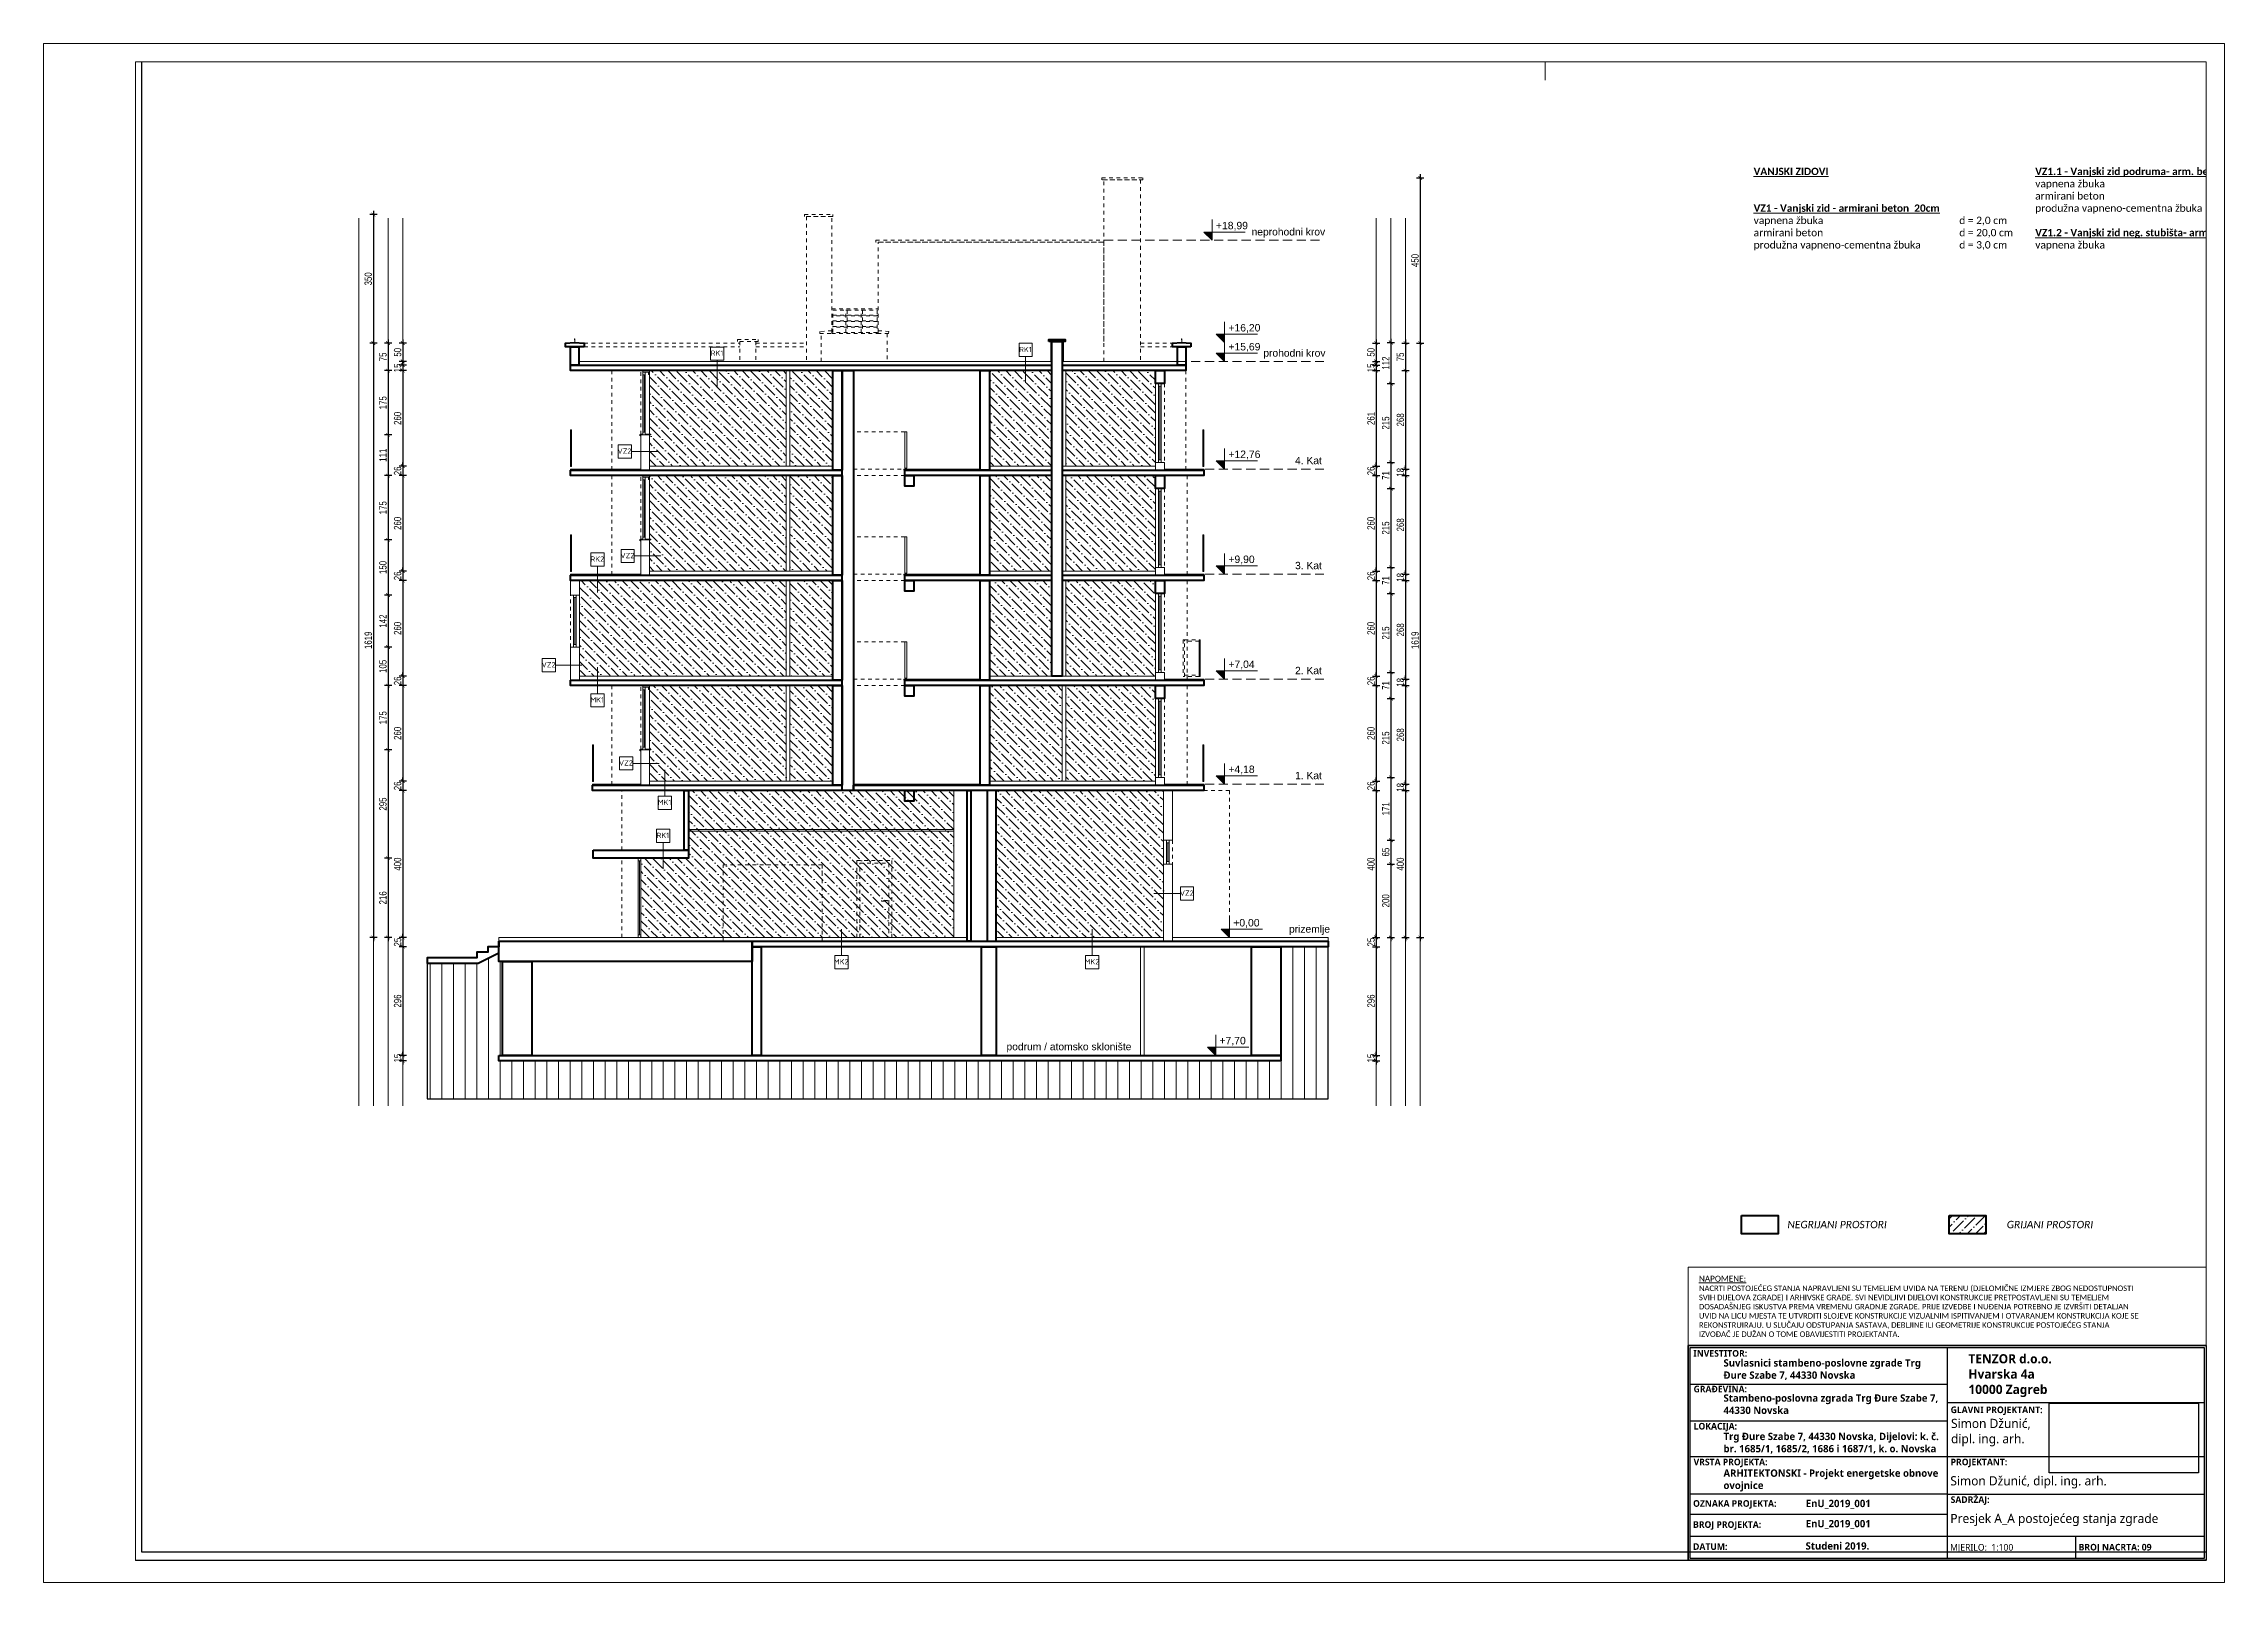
# Paper-space layout 'Pr AA_1_100' of a CAD drawing. Header units: millimetres. Extents: x -1 to 593, y 0 to 419.
# The model-space entities are those that its viewports show. They can reach past a viewport. Long polylines and large blocks are cut down to what shows.
import ezdxf
from ezdxf.enums import TextEntityAlignment as Align

# ---------------------------------------------------------------- set-up
doc = ezdxf.new("R2010")
doc.units = ezdxf.units.MM
doc.header["$PDMODE"] = 2
doc.linetypes.add('DASHED2', pattern=[0.375, 0.25, -0.125])
doc.linetypes.add('HIDDEN', pattern=[0.375, 0.25, -0.125])
doc.layers.get('0').update_dxf_attribs({"lineweight": 0})
doc.layers.get('Defpoints').update_dxf_attribs({"color": 250, "lineweight": 0})
for name, color, linetype, lineweight in [('01-zid_nenosivi', 134, 'Continuous', 0), ('03-prozori', 132, 'Continuous', 0), ('05-podgled-tanko', 144, 'HIDDEN', 0), ('06-hatch_grijano', 30, 'Continuous', 0), ('07-kote', 70, 'Continuous', 9), ('5-TX', 113, 'Continuous', 5), ('_MV', 240, 'Continuous', 0), ('_SASTAVNICA', 7, 'Continuous', 0), ('FIZIKA', 4, 'Continuous', 30), ('konture', 7, 'Continuous', 30), ('sastavnica', 7, 'Continuous', 5), ('TP_01 - 0.50', 1, 'Continuous', 40)]:
    doc.layers.add(name, color=color, linetype=linetype, lineweight=lineweight)
doc.layers.add('Kucni_broj', color=2, linetype='Continuous', plot=False)
doc.layers.add('SAST_Linija sastavnice', color=255, linetype='Continuous', plot=False)
doc.layers.add('SAST_Tekst i Sastavnica', color=7, linetype='Continuous')
doc.styles.add('ARIAL', font='arial.ttf')
doc.styles.add('GENERATED_STYLE_1', font='arial.ttf')
doc.styles.add('isocpeur', font='isocpeur.ttf')
doc.styles.add('OPIS', font='hrcom.shx', dxfattribs={"width": 0.8, "height": 20})
doc.styles.add('OPISI', font='swissl.ttf')
doc.styles.get("Standard").update_dxf_attribs({"font": 'arial.ttf', "height": 600})
doc.styles.add('tahoma10', font='tahoma.ttf', dxfattribs={"height": 2})
doc.dimstyles.new('ISO-25', dxfattribs={"dimtxt": 20, "dimasz": 10, "dimexe": 10, "dimexo": 10, "dimgap": 4, "dimtad": 1, "dimdec": 0, "dimtxsty": 'OPIS', "dimblk": 'ARCHTICK', "dimcen": 10, "dimdle": 10, "dimadec": 0, "dimazin": 0, "dimtfac": 1, "dimtdec": 0, "dimtix": 1, "dimtmove": 0, "dimatfit": 3, "dimldrblk": 'ARCHTICK', "dimfxl": 10, "dimfxlon": 1, "dimarcsym": 0})
picture_1 = doc.add_image_def('image1.png', size_in_pixel=(240, 112))

psp = doc.layouts.new('Pr AA_1_100')

# ---------------------------------------------------------------- texts
at = {"color": 1, "char_height": 2, "attachment_point": 4}
for s, insert, width in [('{\\fCalibri|b0|i1|c238|p34;\\C256; NEGRIJANI PROSTORI}', (473.42, 97.53), 29.9383), ('{\\fCalibri|b0|i1|c238|p34;\\C256; GRIJANI PROSTORI}', (533.16, 97.53), 26.1293)]:
    psp.add_mtext(s, dxfattribs=dict(at, insert=insert, width=width))
at = {"layer": '_SASTAVNICA', "insert": (450.02, 75.25), "char_height": 1.6, "width": 120.2696, "attachment_point": 4}
psp.add_mtext('{\\fCalibri|b0|i0|c238|p34;\\LNAPOMENE: \\fCalibri|b1|i0|c238|p34;\\H0.93747x;\\l\\P\\fCalibri|b0|i0|c238|p34;NACRTI POSTOJEĆEG STANJA NAPRAVLJENI SU TEMELJEM UVIDA NA TERENU (DJELOMIČNE IZMJERE ZBOG NEDOSTUPNOSTI SVIH DIJELOVA ZGRADE) I ARHIVSKE GRAĐE. SVI NEVIDLJIVI DIJELOVI KONSTRUKCIJE PRETPOSTAVLJENI SU TEMELJEM DOSADAŠNJEG ISKUSTVA PREMA VREMENU GRADNJE ZGRADE. PRIJE IZVEDBE I NUĐENJA POTREBNO JE IZVRŠITI DETALJAN UVID NA LICU MJESTA TE UTVRDITI SLOJEVE KONSTRUKCIJE VIZUALNIM ISPITIVANJEM I OTVARANJEM KONSTRUKCIJA KOJE SE REKONSTRUIRAJU. U SLUČAJU ODSTUPANJA SASTAVA, DEBLJINE ILI GEOMETRIJE KONSTRUKCIJE POSTOJEĆEG STANJA IZVOĐAČ JE DUŽAN O TOME OBAVIJESTITI PROJEKTANTA.\\C7; }', dxfattribs=at)
at = {"layer": 'SAST_Tekst i Sastavnica', "attachment_point": 1, "style": 'OPISI'}
for s, insert, char_height, width in [('\\fSegoe UI Semibold|b0|i0;INVESTITOR:', (448.51, 63.35), 1.8, 18.3788), ('\\fSegoe UI Semibold|b0|i0|c238;GRAĐEVINA:', (448.57, 53.64), 1.8, 18.9026), ('{\\fSegoe UI Semilight|b1|i0|c238|p34;Stambeno-poslovna zgrada Trg Đure Szabe 7, 44330 Novska}', (456.71, 51.28), 2, 60.2044), ('\\fSegoe UI Semibold|b0|i0;GLAVNI PROJEKTANT:', (518.57, 47.98), 1.8, 29.1605), ('\\fSegoe UI Semibold|b0|i0;LOKACIJA:', (448.57, 43.51), 1.8, 18.9026), ('{\\fSegoe UI Semilight|b1|i0|c238|p34;Trg Đure Szabe 7, 44330 Novska, Dijelovi: k. č. br. 1685/1, 1685/2, 1686 i 1687/1, k. o. Novska}', (456.71, 40.83), 2, 60.2044), ('\\fSegoe UI Semibold|b0|i0;VRSTA PROJEKTA:', (448.57, 33.76), 1.8, 34.2514), ('\\fSegoe UI Semilight|b1|i0;ARHITEKTONSKI - Projekt energetske obnove ovojnice', (456.71, 30.83), 2, 58.8493), ('\\fSegoe UI Semibold|b0|i0;PROJEKTANT:', (518.57, 33.76), 1.8, 18.9026), ('\\fSegoe UI Semibold|b0|i0;SADRŽAJ:', (518.57, 23.51), 1.8, 18.9026), ('{\\fSegoe UI Semilight|b1|i0|c238|p34;EnU_2019_001}', (479.11, 22.57), 2, 40.0376), ('{\\fSegoe UI Semilight|b1|i0|c238|p34;EnU_2019_001}', (479.11, 17.07), 2, 40.0376), ('{\\fSegoe UI Semilight|b1|i0|c238|p34;Studeni 2019.}', (479.07, 11), 2, 40.0376)]:
    psp.add_mtext(s, dxfattribs=dict(at, insert=insert, char_height=char_height, width=width))
at = {"layer": 'SAST_Tekst i Sastavnica', "color": 1, "insert": (456.71, 60.86), "char_height": 2, "width": 60.2044, "attachment_point": 1, "style": 'OPISI'}
psp.add_mtext('{\\fSegoe UI Semilight|b1|i0|c238|p34;\\C256;Suvlasnici stambeno-poslovne zgrade Trg Đure Szabe 7, 44330 Novska}', dxfattribs=at)
at = {"layer": 'SAST_Tekst i Sastavnica', "char_height": 1.8, "attachment_point": 4, "style": 'ARIAL'}
for s, insert in [('\\fSegoe UI Semibold|b0|i0;OZNAKA PROJEKTA:', (448.42, 21.3)), ('\\fSegoe UI Semibold|b0|i0;BROJ PROJEKTA:', (448.42, 15.56)), ('\\fSegoe UI Semibold|b0|i0;DATUM:', (448.42, 9.8)), ('\\fSegoe UI Semilight|b0|i0;MJERILO:  1:100', (518.42, 9.39)), ('{\\fSegoe UI Semibold|b0|i0|c0|p34;BROJ NACRTA: \\fSegoe UI Semibold|b0|i0|c238|p34;09}', (553.42, 9.4))]:
    psp.add_mtext(s, dxfattribs=dict(at, insert=insert))
at = {"layer": 'sastavnica', "insert": (520.02, 56.39), "char_height": 2.5, "width": 54.0003, "attachment_point": 4}
psp.add_mtext('\\fSegoe UI Semibold|b1|i0;    TENZOR d.o.o.\\P    Hvarska 4a\\P    10000 Zagreb', dxfattribs=at)
at = {"layer": 'sastavnica', "char_height": 2.5, "attachment_point": 4, "style": 'ARIAL'}
for s, insert, width in [('{\\fSegoe UI Semilight|b0|i0|c238|p34;Simon Džunić, \\Pdipl. ing. arh.}', (518.68, 40.87), 47.5), ('\\fSegoe UI Semilight|b0|i0|c238;Simon Džunić, dipl. ing. arh.', (518.49, 27.32), 47.5), ('{\\fSegoe UI Semilight|b0|i0|c238|p34;Presjek A_A postojećeg stanja zgrade }', (518.49, 17.07), 70.0559)]:
    psp.add_mtext(s, dxfattribs=dict(at, insert=insert, width=width))

msp = doc.modelspace()

# ---------------------------------------------------------------- texts
at = {"color": 1}
note = msp.add_mtext_static_columns([''] * 3, width=766.858, gutter_width=0, height=218.2, dxfattribs=dict(at, insert=(200540, -225407.6), char_height=20, attachment_point=1))
for column, words in zip([note] + note.columns.linked_columns, ['{\\fCalibri|b1|i0|c238|p34;\\L\\C256;VANJSKI ZIDOVI\\fCalibri|b0|i0|c238|p34;\\l\\P\\P\\fCalibri|b1|i0|c238|p34;\\L\\PVZ1 - Vanjski zid - armirani beton  20cm \\l\\P\\fCalibri|b0|i0|c238|p34;vapnena žbuka^I                        ^I^Id = 2,0 cm\\Parmirani beton^I^I^I^I^Id = 20,0 cm\\Pprodužna vapneno-cementna žbuka^I^Id = 3,0 cm\\fCalibri|b1|i0|c238|p34;\\L\\P\\PVZ1.1 - Vanjski zid podruma- arm. beton  20cm \\l\\P\\fCalibri|b0|i0|c238|p34;vapnena žbuka^I                        ^I^Id = 2,0 cm\\Parmirani beton^I^I^I^I^Id = 20,0 cm\\Pprodužna vapneno-cementna žbuka^I^Id = 3,0 cm\\fCalibri|b1|i0|c238|p34;\\L\\P\\PVZ1.2 - Vanjski zid neg. stubišta- arm. beton  20cm \\l\\P\\fCalibri|b0|i0|c238|p34;vapnena žbuka^I                        ^I^Id = 2,0 cm\\Parmirani beton^I^I^I^I^Id = 20,0 cm\\Pprodužna vapneno-cementna žbuka^I^Id = 3,0 cm\\fCalibri|b1|i0|c238|p34;\\L\\P\\PVZ2 - Vanjski zid -  blok opeka  19cm\\l \\L\\P\\fCalibri|b0|i0|c238|p34;\\lvapneno-cementna žbuka^I^I^Id = 2,0 cm\\Pblok opeka^I^I^I^I^I^Id = 19,0 cm\\Pprodužna vapneno-cementna žbuka^I^Id = 3,0 cm\\P\\P\\fCalibri|b1|i0|c238|p34;\\LSTROP IZNAD GRIJANOG PROSTORA\\P \\PMK1- Strop iznad vanjskog zraka\\l\\P\\fCalibri|b0|i0|c238|p34;završna podna obloga ^I^I^I^Id = 3,0 cm\\Parm. cem. estrih.^I^I^I^I^Id = 5,0 cm\\PEPS^I^I^I^I^I^I^Id = 3,0 cm\\Pbet. ploća^I^I^I^I^I^Id = 15,0 cm\\fCalibri|b1|i0|c238|p34;\\Pžbuka ^I^I^I^I^I^I\\fCalibri|b0|i0|c238|p34;d = 2,0 cm\\fCalibri|b1|i0|c238|p34;\\P\\L\\PMK2- Strop iznad negrijanog prostora\\l\\P\\fCalibri|b0|i0|c238|p34;završna podna obloga ^I^I^I^Id = 3,0 cm\\Parm. cem. estrih.^I^I^I^I^Id = 5,0 cm\\PEPS^I^I^I^I^I^I^Id = 3,0 cm\\Pbet. ploća^I^I^I^I^I^Id = 15,0 cm\\fCalibri|b1|i0|c238|p34;\\P\\P\\LRAVNI KROV\\P\\l \\P\\LRK1- Ravni krov \\P\\fCalibri|b0|i0|c238|p34;\\lhidroizolacija^I^I^I^I^Id = 2,0 cm\\Pbet. u padu^I^I^I^I^I^Id = 5-15,0 cm\\Pparna brana\\fCalibri|b1|i0|c238|p34;\\P\\fCalibri|b0|i0|c238|p34;arm.^Ibet. ploća^I^I^I^I^Id = 15,0 cm\\Pvapnena žbuka^I^I^I^I^Id = 1,0 cm\\P\\P\\fCalibri|b1|i0|c238|p34;\\LRK1.1- Ravni krov iznad neg.stubišta\\P\\fCalibri|b0|i0|c238|p34;\\lhidroizolacija^I^I^I^I^Id = 2,0 cm\\Pbet.^Iu padu^I^I^I^I^Id = 5-15,0 cm\\Pparna brana\\fCalibri|b1|i0|c238|p34;\\P\\fCalibri|b0|i0|c238|p34;arm.^Ibet. ploća^I^I^I^I^Id = 15,0 cm\\Pvapnena žbuka^I^I^I^I^Id = 2,0 cm\\fCalibri|b1|i0|c238|p34;\\P\\P\\LRK2- Ravni prohodni krov (balkon)\\P\\fCalibri|b0|i0|c238|p34;\\lbetonske pločice^I\\fCalibri|b1|i0|c238|p34;^I^I^I^I\\fCalibri|b0|i0|c238|p34;d = 3,0 cm\\fCalibri|b1|i0|c238|p34;\\P\\fCalibri|b0|i0|c238|p34;hidroizolacija^I^I^I^I^Id = 1,0 cm\\Pbet. u padu^I^I^I^I^I^Id = 5-8,0 cm\\Pparna brana\\fCalibri|b1|i0|c238|p34;\\P\\fCalibri|b0|i0|c238|p34;arm.^Ibet. ploća^I^I^I^I^Id = 15,0 cm\\Pvapnena žbuka^I^I^I^I^Id = 1,0 cm\\fCalibri|b1|i0|c238|p34;\\P\\P\\LPOD NA TLU\\P\\l\\P\\LPT1 - pod na tlu zapadnog ulaza\\P\\fCalibri|b0|i0|c238|p34;\\lzavršna podna obloga ^I^I^I^Id = 2,0 cm\\Parm. cem. estrih.^I^I^I^I^Id = 5,0 cm\\PPE folija\\Peksp. polistiren ^I^I^I^I^Id = 5,0 cm\\PH.I.\\Pdonja betonska obloga ^I^I^I^Id = 12,0 cm\\Pnasip drobjenca^I^I^I^I^Id = 30,0 cm\\P\\P}', '', '']):
    column.text = words
at = {"layer": '07-kote', "char_height": 20.25, "width": 2974.003, "attachment_point": 4, "style": 'GENERATED_STYLE_1'}
for s, insert in [('{\\fArial|b0|i0|c238|p34;+18,}99', (199075.5, -225567)), ('{\\fArial|b0|i0|c238|p34;+16,}20', (199109.4, -225845.4)), ('{\\fArial|b0|i0|c238|p34;+15,}69', (199109.4, -225897)), ('{\\fArial|b0|i0|c238|p34;+12,}76', (199109.4, -226190)), ('{\\fArial|b0|i0|c238|p34;+9,}90', (199109.4, -226476)), ('{\\fArial|b0|i0|c238|p34;+7,}04', (199109.4, -226762)), ('{\\fArial|b0|i0|c238|p34;+4,}18', (199109.4, -227048)), ('{\\fArial|b0|i0|c238|p34;+0,}00', (199122.8, -227466)), ('{\\fArial|b0|i0|c238|p34;+7,}70', (199085.2, -227787))]:
    msp.add_mtext(s, dxfattribs=dict(at, insert=insert))
at = {"layer": '07-kote', "linetype": 'DASHED2', "char_height": 20, "attachment_point": 1, "style": 'tahoma10'}
for s, width, insert in [('{\\fArial|b0|i0|c238|p34;neprohodni krov}', 728.147, (199172.6, -225572.1)), ('{\\fArial|b0|i0|c238|p34;prohodni krov}', 728.147, (199204.6, -225902.1)), ('{\\fArial|b0|i0|c238|p34;4. Kat }', 87.101, (199291, -226195.1)), ('{\\fArial|b0|i0|c238|p34;3. Kat }', 87.101, (199291, -226481.1)), ('{\\fArial|b0|i0|c238|p34;2. Kat }', 87.101, (199291, -226767.1)), ('{\\fArial|b0|i0|c238|p34;1. Kat }', 87.101, (199291, -227053.1)), ('{\\fArial|b0|i0|c238|p34;prizemlje }', 87.101, (199274.5, -227471.1)), ('{\\fArial|b0|i0|c238|p34;podrum / atomsko sklonište}', 373.122, (198505.2, -227791.4))]:
    msp.add_mtext_dynamic_manual_height_columns(s, width=width, gutter_width=10, heights=[0], dxfattribs=dict(at, insert=insert))

# ---------------------------------------------------------------- blocks, each defined once
blk = doc.blocks.new('*U1876')
blk.add_line((7, 3.5), (58, 3.5))
blk.add_lwpolyline([(0, 7), (65, 7), (65, 0), (65, 0), (0, 0), (0, 7)])
blk.add_lwpolyline([(7, 7), (58, 7), (58, 0), (7, 0)], close=True)
blk = doc.blocks.new('*U678')
blk.add_line((7, 3.5), (209, 3.5))
blk.add_lwpolyline([(0, 7), (216, 7), (216, 0), (216, 0), (0, 0), (0, 7)])
blk.add_lwpolyline([(7, 7), (209, 7), (209, 0), (7, 0)], close=True)
blk = doc.blocks.new('*U679')
blk.add_line((7, 3.5), (207.8, 3.5))
blk.add_lwpolyline([(0, 7), (214.8, 7), (214.8, 0), (214.8, 0), (0, 0), (0, 7)])
blk.add_lwpolyline([(7, 7), (207.8, 7), (207.8, 0), (7, 0)], close=True)
blk = doc.blocks.new('*U674')
blk.add_line((7, 3.5), (164, 3.5))
blk.add_lwpolyline([(0, 7), (171, 7), (171, 0), (171, 0), (0, 0), (0, 7)])
blk.add_lwpolyline([(7, 7), (164, 7), (164, 0), (7, 0)], close=True)
blk = doc.blocks.new('*U677')
blk.add_line((7, 3.5), (134.8, 3.5))
blk.add_lwpolyline([(0, 7), (141.8, 7), (141.8, 0), (141.8, 0), (0, 0), (0, 7)])
blk.add_lwpolyline([(7, 7), (134.8, 7), (134.8, 0), (7, 0)], close=True)
blk = doc.blocks.new('_ArchTick')
at = {"color": 0, "linetype": 'ByBlock', "lineweight": 0, "const_width": 0.15}
blk.add_lwpolyline([(-0.5, -0.5), (0.5, 0.5)], dxfattribs=at)
blk = doc.blocks.new('*D1730')
at = {"layer": '07-kote', "color": 0, "linetype": 'ByBlock', "lineweight": -2, "ltscale": 5, "transparency": 16777216}
for p, q in [((196870.9, -225885.3), (196850.9, -225885.3)), ((196860.9, -225875.3), (196860.9, -225945.3)), ((196870.9, -225935.3), (196850.9, -225935.3))]:
    blk.add_line(p, q, dxfattribs=at)
at = {"layer": 'Defpoints', "color": 0, "linetype": 'ByBlock', "ltscale": 5, "transparency": 16777216}
for p in [(197354.5, -225885.3), (196860.9, -225935.3), (197354.5, -225935.3)]:
    blk.add_point(p, dxfattribs=at)
at = {"layer": '07-kote', "color": 0, "linetype": 'ByBlock', "lineweight": -2, "ltscale": 5, "transparency": 16777216, "xscale": 10, "yscale": 10, "zscale": 10}
for p, rotation in [((196860.9, -225885.3), 90), ((196860.9, -225935.3), 270)]:
    blk.add_blockref('_ArchTick', p, dxfattribs=dict(at, rotation=rotation))
at = {"layer": '07-kote', "color": 0, "linetype": 'ByBlock', "ltscale": 5, "transparency": 16777216, "insert": (196846.9, -225910.3), "char_height": 20, "attachment_point": 5, "rotation": 90, "style": 'OPIS'}
blk.add_mtext('50', dxfattribs=at)
blk = doc.blocks.new('*D1731')
at = {"layer": '07-kote', "color": 0, "linetype": 'ByBlock', "lineweight": -2, "ltscale": 5, "transparency": 16777216}
for p, q in [((196870.9, -225945.3), (196850.9, -225945.3)), ((196870.9, -225960.3), (196850.9, -225960.3)), ((196860.9, -225945.3), (196860.9, -225935.3)), ((196860.9, -225945.3), (196860.9, -225960.3)), ((196860.9, -225960.3), (196860.9, -225970.3))]:
    blk.add_line(p, q, dxfattribs=at)
at = {"layer": 'Defpoints', "color": 0, "linetype": 'ByBlock', "ltscale": 5, "transparency": 16777216}
for p in [(196860.9, -225960.3), (197317.5, -225960.3), (198617.4, -225945.3)]:
    blk.add_point(p, dxfattribs=at)
at = {"layer": '07-kote', "color": 0, "linetype": 'ByBlock', "lineweight": -2, "ltscale": 5, "transparency": 16777216, "xscale": 10, "yscale": 10, "zscale": 10}
for p, rotation in [((196860.9, -225945.3), 270), ((196860.9, -225960.3), 90)]:
    blk.add_blockref('_ArchTick', p, dxfattribs=dict(at, rotation=rotation))
at = {"layer": '07-kote', "color": 0, "linetype": 'ByBlock', "ltscale": 5, "transparency": 16777216, "insert": (196846.9, -225952.8), "char_height": 20, "attachment_point": 5, "rotation": 90, "style": 'OPIS'}
blk.add_mtext('15', dxfattribs=at)
blk = doc.blocks.new('*D1732')
at = {"layer": '07-kote', "color": 0, "linetype": 'ByBlock', "lineweight": -2, "ltscale": 5, "transparency": 16777216}
for p, q in [((196870.9, -225960.3), (196850.9, -225960.3)), ((196860.9, -225950.3), (196860.9, -226230.3)), ((196870.9, -226220.3), (196850.9, -226220.3))]:
    blk.add_line(p, q, dxfattribs=at)
at = {"layer": 'Defpoints', "color": 0, "linetype": 'ByBlock', "ltscale": 5, "transparency": 16777216}
for p in [(197317.5, -225960.3), (196860.9, -226220.3), (197532.5, -226220.3)]:
    blk.add_point(p, dxfattribs=at)
at = {"layer": '07-kote', "color": 0, "linetype": 'ByBlock', "lineweight": -2, "ltscale": 5, "transparency": 16777216, "xscale": 10, "yscale": 10, "zscale": 10}
for p, rotation in [((196860.9, -225960.3), 90), ((196860.9, -226220.3), 270)]:
    blk.add_blockref('_ArchTick', p, dxfattribs=dict(at, rotation=rotation))
at = {"layer": '07-kote', "color": 0, "linetype": 'ByBlock', "ltscale": 5, "transparency": 16777216, "insert": (196846.9, -226090.3), "char_height": 20, "attachment_point": 5, "rotation": 90, "style": 'OPIS'}
blk.add_mtext('260', dxfattribs=at)
blk = doc.blocks.new('*D1733')
at = {"layer": '07-kote', "color": 0, "linetype": 'ByBlock', "lineweight": -2, "ltscale": 5, "transparency": 16777216}
for p, q in [((196870.9, -226220.3), (196850.9, -226220.3)), ((196860.9, -226220.3), (196860.9, -226210.3)), ((196860.9, -226220.3), (196860.9, -226246.3)), ((196870.9, -226246.3), (196850.9, -226246.3)), ((196860.9, -226246.3), (196860.9, -226256.3))]:
    blk.add_line(p, q, dxfattribs=at)
at = {"layer": 'Defpoints', "color": 0, "linetype": 'ByBlock', "ltscale": 5, "transparency": 16777216}
for p in [(197532.5, -226220.3), (196860.9, -226246.3), (197687.5, -226246.3)]:
    blk.add_point(p, dxfattribs=at)
at = {"layer": '07-kote', "color": 0, "linetype": 'ByBlock', "lineweight": -2, "ltscale": 5, "transparency": 16777216, "xscale": 10, "yscale": 10, "zscale": 10}
for p, rotation in [((196860.9, -226220.3), 270), ((196860.9, -226246.3), 90)]:
    blk.add_blockref('_ArchTick', p, dxfattribs=dict(at, rotation=rotation))
at = {"layer": '07-kote', "color": 0, "linetype": 'ByBlock', "ltscale": 5, "transparency": 16777216, "insert": (196846.9, -226233.3), "char_height": 20, "attachment_point": 5, "rotation": 90, "style": 'OPIS'}
blk.add_mtext('26', dxfattribs=at)
blk = doc.blocks.new('*D1734')
at = {"layer": '07-kote', "color": 0, "linetype": 'ByBlock', "lineweight": -2, "ltscale": 5, "transparency": 16777216}
for p, q in [((196870.9, -226246.3), (196850.9, -226246.3)), ((196860.9, -226236.3), (196860.9, -226516.3)), ((196870.9, -226506.3), (196850.9, -226506.3))]:
    blk.add_line(p, q, dxfattribs=at)
at = {"layer": 'Defpoints', "color": 0, "linetype": 'ByBlock', "ltscale": 5, "transparency": 16777216}
for p in [(197687.5, -226246.3), (196860.9, -226506.3), (197532.5, -226506.3)]:
    blk.add_point(p, dxfattribs=at)
at = {"layer": '07-kote', "color": 0, "linetype": 'ByBlock', "lineweight": -2, "ltscale": 5, "transparency": 16777216, "xscale": 10, "yscale": 10, "zscale": 10}
for p, rotation in [((196860.9, -226246.3), 90), ((196860.9, -226506.3), 270)]:
    blk.add_blockref('_ArchTick', p, dxfattribs=dict(at, rotation=rotation))
at = {"layer": '07-kote', "color": 0, "linetype": 'ByBlock', "ltscale": 5, "transparency": 16777216, "insert": (196846.9, -226376.3), "char_height": 20, "attachment_point": 5, "rotation": 90, "style": 'OPIS'}
blk.add_mtext('260', dxfattribs=at)
blk = doc.blocks.new('*D1735')
at = {"layer": '07-kote', "color": 0, "linetype": 'ByBlock', "lineweight": -2, "ltscale": 5, "transparency": 16777216}
for p, q in [((196870.9, -226506.3), (196850.9, -226506.3)), ((196860.9, -226506.3), (196860.9, -226496.3)), ((196860.9, -226506.3), (196860.9, -226532.3)), ((196870.9, -226532.3), (196850.9, -226532.3)), ((196860.9, -226532.3), (196860.9, -226542.3))]:
    blk.add_line(p, q, dxfattribs=at)
at = {"layer": 'Defpoints', "color": 0, "linetype": 'ByBlock', "ltscale": 5, "transparency": 16777216}
for p in [(197532.5, -226506.3), (196860.9, -226532.3), (197687.5, -226532.3)]:
    blk.add_point(p, dxfattribs=at)
at = {"layer": '07-kote', "color": 0, "linetype": 'ByBlock', "lineweight": -2, "ltscale": 5, "transparency": 16777216, "xscale": 10, "yscale": 10, "zscale": 10}
for p, rotation in [((196860.9, -226506.3), 270), ((196860.9, -226532.3), 90)]:
    blk.add_blockref('_ArchTick', p, dxfattribs=dict(at, rotation=rotation))
at = {"layer": '07-kote', "color": 0, "linetype": 'ByBlock', "ltscale": 5, "transparency": 16777216, "insert": (196846.9, -226519.3), "char_height": 20, "attachment_point": 5, "rotation": 90, "style": 'OPIS'}
blk.add_mtext('26', dxfattribs=at)
blk = doc.blocks.new('*D1736')
at = {"layer": '07-kote', "color": 0, "linetype": 'ByBlock', "lineweight": -2, "ltscale": 5, "transparency": 16777216}
for p, q in [((196860.9, -226522.3), (196860.9, -226802.3)), ((196870.9, -226532.3), (196850.9, -226532.3)), ((196870.9, -226792.3), (196850.9, -226792.3))]:
    blk.add_line(p, q, dxfattribs=at)
at = {"layer": 'Defpoints', "color": 0, "linetype": 'ByBlock', "ltscale": 5, "transparency": 16777216}
for p in [(197687.5, -226532.3), (196860.9, -226792.3), (197687.5, -226792.3)]:
    blk.add_point(p, dxfattribs=at)
at = {"layer": '07-kote', "color": 0, "linetype": 'ByBlock', "lineweight": -2, "ltscale": 5, "transparency": 16777216, "xscale": 10, "yscale": 10, "zscale": 10}
for p, rotation in [((196860.9, -226532.3), 90), ((196860.9, -226792.3), 270)]:
    blk.add_blockref('_ArchTick', p, dxfattribs=dict(at, rotation=rotation))
at = {"layer": '07-kote', "color": 0, "linetype": 'ByBlock', "ltscale": 5, "transparency": 16777216, "insert": (196846.9, -226662.3), "char_height": 20, "attachment_point": 5, "rotation": 90, "style": 'OPIS'}
blk.add_mtext('260', dxfattribs=at)
blk = doc.blocks.new('*D1737')
at = {"layer": '07-kote', "color": 0, "linetype": 'ByBlock', "lineweight": -2, "ltscale": 5, "transparency": 16777216}
for p, q in [((196870.9, -226792.3), (196850.9, -226792.3)), ((196870.9, -226818.3), (196850.9, -226818.3)), ((196860.9, -226792.3), (196860.9, -226782.3)), ((196860.9, -226792.3), (196860.9, -226818.3)), ((196860.9, -226818.3), (196860.9, -226828.3))]:
    blk.add_line(p, q, dxfattribs=at)
at = {"layer": 'Defpoints', "color": 0, "linetype": 'ByBlock', "ltscale": 5, "transparency": 16777216}
for p in [(196860.9, -226818.3), (197687.5, -226792.3), (197687.5, -226818.3)]:
    blk.add_point(p, dxfattribs=at)
at = {"layer": '07-kote', "color": 0, "linetype": 'ByBlock', "lineweight": -2, "ltscale": 5, "transparency": 16777216, "xscale": 10, "yscale": 10, "zscale": 10}
for p, rotation in [((196860.9, -226792.3), 270), ((196860.9, -226818.3), 90)]:
    blk.add_blockref('_ArchTick', p, dxfattribs=dict(at, rotation=rotation))
at = {"layer": '07-kote', "color": 0, "linetype": 'ByBlock', "ltscale": 5, "transparency": 16777216, "insert": (196846.9, -226805.3), "char_height": 20, "attachment_point": 5, "rotation": 90, "style": 'OPIS'}
blk.add_mtext('26', dxfattribs=at)
blk = doc.blocks.new('*D1738')
at = {"layer": '07-kote', "color": 0, "linetype": 'ByBlock', "lineweight": -2, "ltscale": 5, "transparency": 16777216}
for p, q in [((196870.9, -226818.3), (196850.9, -226818.3)), ((196860.9, -226808.3), (196860.9, -227088.3)), ((196870.9, -227078.3), (196850.9, -227078.3))]:
    blk.add_line(p, q, dxfattribs=at)
at = {"layer": 'Defpoints', "color": 0, "linetype": 'ByBlock', "ltscale": 5, "transparency": 16777216}
for p in [(197687.5, -226818.3), (196860.9, -227078.3), (197532.5, -227078.3)]:
    blk.add_point(p, dxfattribs=at)
at = {"layer": '07-kote', "color": 0, "linetype": 'ByBlock', "lineweight": -2, "ltscale": 5, "transparency": 16777216, "xscale": 10, "yscale": 10, "zscale": 10}
for p, rotation in [((196860.9, -226818.3), 90), ((196860.9, -227078.3), 270)]:
    blk.add_blockref('_ArchTick', p, dxfattribs=dict(at, rotation=rotation))
at = {"layer": '07-kote', "color": 0, "linetype": 'ByBlock', "ltscale": 5, "transparency": 16777216, "insert": (196846.9, -226948.3), "char_height": 20, "attachment_point": 5, "rotation": 90, "style": 'OPIS'}
blk.add_mtext('260', dxfattribs=at)
blk = doc.blocks.new('*D1739')
at = {"layer": '07-kote', "color": 0, "linetype": 'ByBlock', "lineweight": -2, "ltscale": 5, "transparency": 16777216}
for p, q in [((196870.9, -227078.3), (196850.9, -227078.3)), ((196870.9, -227104.3), (196850.9, -227104.3)), ((196860.9, -227078.3), (196860.9, -227068.3)), ((196860.9, -227078.3), (196860.9, -227104.3)), ((196860.9, -227104.3), (196860.9, -227114.3))]:
    blk.add_line(p, q, dxfattribs=at)
at = {"layer": 'Defpoints', "color": 0, "linetype": 'ByBlock', "ltscale": 5, "transparency": 16777216}
for p in [(196860.9, -227104.3), (197532.5, -227078.3), (197639.4, -227104.3)]:
    blk.add_point(p, dxfattribs=at)
at = {"layer": '07-kote', "color": 0, "linetype": 'ByBlock', "lineweight": -2, "ltscale": 5, "transparency": 16777216, "xscale": 10, "yscale": 10, "zscale": 10}
for p, rotation in [((196860.9, -227078.3), 270), ((196860.9, -227104.3), 90)]:
    blk.add_blockref('_ArchTick', p, dxfattribs=dict(at, rotation=rotation))
at = {"layer": '07-kote', "color": 0, "linetype": 'ByBlock', "ltscale": 5, "transparency": 16777216, "insert": (196846.9, -227091.3), "char_height": 20, "attachment_point": 5, "rotation": 90, "style": 'OPIS'}
blk.add_mtext('26', dxfattribs=at)
blk = doc.blocks.new('*D1740')
at = {"layer": '07-kote', "color": 0, "linetype": 'ByBlock', "lineweight": -2, "ltscale": 5, "transparency": 16777216}
for p, q in [((196870.9, -227104.3), (196850.9, -227104.3)), ((196860.9, -227094.3), (196860.9, -227514.3)), ((196870.9, -227504.3), (196850.9, -227504.3))]:
    blk.add_line(p, q, dxfattribs=at)
at = {"layer": 'Defpoints', "color": 0, "linetype": 'ByBlock', "ltscale": 5, "transparency": 16777216}
for p in [(197639.4, -227104.3), (196860.9, -227504.3), (197733.4, -227504.3)]:
    blk.add_point(p, dxfattribs=at)
at = {"layer": '07-kote', "color": 0, "linetype": 'ByBlock', "lineweight": -2, "ltscale": 5, "transparency": 16777216, "xscale": 10, "yscale": 10, "zscale": 10}
for p, rotation in [((196860.9, -227104.3), 90), ((196860.9, -227504.3), 270)]:
    blk.add_blockref('_ArchTick', p, dxfattribs=dict(at, rotation=rotation))
at = {"layer": '07-kote', "color": 0, "linetype": 'ByBlock', "ltscale": 5, "transparency": 16777216, "insert": (196846.9, -227304.3), "char_height": 20, "attachment_point": 5, "rotation": 90, "style": 'OPIS'}
blk.add_mtext('400', dxfattribs=at)
blk = doc.blocks.new('*D1741')
at = {"layer": '07-kote', "color": 0, "linetype": 'ByBlock', "lineweight": -2, "ltscale": 5, "transparency": 16777216}
for p, q in [((196870.9, -227504.3), (196850.9, -227504.3)), ((196870.9, -227529.3), (196850.9, -227529.3)), ((196860.9, -227504.3), (196860.9, -227494.3)), ((196860.9, -227504.3), (196860.9, -227529.3)), ((196860.9, -227529.3), (196860.9, -227539.3))]:
    blk.add_line(p, q, dxfattribs=at)
at = {"layer": 'Defpoints', "color": 0, "linetype": 'ByBlock', "ltscale": 5, "transparency": 16777216}
for p in [(196860.9, -227529.3), (197733.4, -227504.3), (197837.4, -227529.3)]:
    blk.add_point(p, dxfattribs=at)
at = {"layer": '07-kote', "color": 0, "linetype": 'ByBlock', "lineweight": -2, "ltscale": 5, "transparency": 16777216, "xscale": 10, "yscale": 10, "zscale": 10}
for p, rotation in [((196860.9, -227504.3), 270), ((196860.9, -227529.3), 90)]:
    blk.add_blockref('_ArchTick', p, dxfattribs=dict(at, rotation=rotation))
at = {"layer": '07-kote', "color": 0, "linetype": 'ByBlock', "ltscale": 5, "transparency": 16777216, "insert": (196846.9, -227516.8), "char_height": 20, "attachment_point": 5, "rotation": 90, "style": 'OPIS'}
blk.add_mtext('25', dxfattribs=at)
blk = doc.blocks.new('*D1742')
at = {"layer": '07-kote', "color": 0, "linetype": 'ByBlock', "lineweight": -2, "ltscale": 5, "transparency": 16777216}
for p, q in [((196870.9, -227529.3), (196850.9, -227529.3)), ((196860.9, -227519.3), (196860.9, -227835.3)), ((196870.9, -227825.3), (196850.9, -227825.3))]:
    blk.add_line(p, q, dxfattribs=at)
at = {"layer": 'Defpoints', "color": 0, "linetype": 'ByBlock', "ltscale": 5, "transparency": 16777216}
for p in [(197837.4, -227529.3), (196860.9, -227825.3), (197212.4, -227825.3)]:
    blk.add_point(p, dxfattribs=at)
at = {"layer": '07-kote', "color": 0, "linetype": 'ByBlock', "lineweight": -2, "ltscale": 5, "transparency": 16777216, "xscale": 10, "yscale": 10, "zscale": 10}
for p, rotation in [((196860.9, -227529.3), 90), ((196860.9, -227825.3), 270)]:
    blk.add_blockref('_ArchTick', p, dxfattribs=dict(at, rotation=rotation))
at = {"layer": '07-kote', "color": 0, "linetype": 'ByBlock', "ltscale": 5, "transparency": 16777216, "insert": (196846.9, -227677.3), "char_height": 20, "attachment_point": 5, "rotation": 90, "style": 'OPIS'}
blk.add_mtext('296', dxfattribs=at)
blk = doc.blocks.new('*D1743')
at = {"layer": '07-kote', "color": 0, "linetype": 'ByBlock', "lineweight": -2, "ltscale": 5, "transparency": 16777216}
for p, q in [((196870.9, -227825.3), (196850.9, -227825.3)), ((196860.9, -227825.3), (196860.9, -227815.3)), ((196860.9, -227825.3), (196860.9, -227840.3)), ((196870.9, -227840.3), (196850.9, -227840.3)), ((196860.9, -227840.3), (196860.9, -227850.3))]:
    blk.add_line(p, q, dxfattribs=at)
at = {"layer": 'Defpoints', "color": 0, "linetype": 'ByBlock', "ltscale": 5, "transparency": 16777216}
for p in [(197212.4, -227825.3), (196860.9, -227840.3), (197122.4, -227840.3)]:
    blk.add_point(p, dxfattribs=at)
at = {"layer": '07-kote', "color": 0, "linetype": 'ByBlock', "lineweight": -2, "ltscale": 5, "transparency": 16777216, "xscale": 10, "yscale": 10, "zscale": 10}
for p, rotation in [((196860.9, -227825.3), 270), ((196860.9, -227840.3), 90)]:
    blk.add_blockref('_ArchTick', p, dxfattribs=dict(at, rotation=rotation))
at = {"layer": '07-kote', "color": 0, "linetype": 'ByBlock', "ltscale": 5, "transparency": 16777216, "insert": (196846.9, -227832.8), "char_height": 20, "attachment_point": 5, "rotation": 90, "style": 'OPIS'}
blk.add_mtext('15', dxfattribs=at)
blk = doc.blocks.new('*D1744')
at = {"layer": '07-kote', "color": 0, "linetype": 'ByBlock', "lineweight": -2, "ltscale": 5, "transparency": 16777216}
for p, q in [((196830.9, -225885.3), (196810.9, -225885.3)), ((196820.9, -225875.3), (196820.9, -225970.3)), ((196830.9, -225960.3), (196810.9, -225960.3))]:
    blk.add_line(p, q, dxfattribs=at)
at = {"layer": 'Defpoints', "color": 0, "linetype": 'ByBlock', "ltscale": 5, "transparency": 16777216}
for p in [(197566.5, -225885.3), (196820.9, -225960.3), (197566.5, -225960.3)]:
    blk.add_point(p, dxfattribs=at)
at = {"layer": '07-kote', "color": 0, "linetype": 'ByBlock', "lineweight": -2, "ltscale": 5, "transparency": 16777216, "xscale": 10, "yscale": 10, "zscale": 10}
for p, rotation in [((196820.9, -225885.3), 90), ((196820.9, -225960.3), 270)]:
    blk.add_blockref('_ArchTick', p, dxfattribs=dict(at, rotation=rotation))
at = {"layer": '07-kote', "color": 0, "linetype": 'ByBlock', "ltscale": 5, "transparency": 16777216, "insert": (196806.9, -225922.8), "char_height": 20, "attachment_point": 5, "rotation": 90, "style": 'OPIS'}
blk.add_mtext('75', dxfattribs=at)
blk = doc.blocks.new('*D1745')
at = {"layer": '07-kote', "color": 0, "linetype": 'ByBlock', "lineweight": -2, "ltscale": 5, "transparency": 16777216}
for p, q in [((196830.9, -225960.3), (196810.9, -225960.3)), ((196820.9, -225950.3), (196820.9, -226145.3)), ((196830.9, -226135.3), (196810.9, -226135.3))]:
    blk.add_line(p, q, dxfattribs=at)
at = {"layer": 'Defpoints', "color": 0, "linetype": 'ByBlock', "ltscale": 5, "transparency": 16777216}
for p in [(197566.5, -225960.3), (196820.9, -226135.3), (197521.5, -226135.3)]:
    blk.add_point(p, dxfattribs=at)
at = {"layer": '07-kote', "color": 0, "linetype": 'ByBlock', "lineweight": -2, "ltscale": 5, "transparency": 16777216, "xscale": 10, "yscale": 10, "zscale": 10}
for p, rotation in [((196820.9, -225960.3), 90), ((196820.9, -226135.3), 270)]:
    blk.add_blockref('_ArchTick', p, dxfattribs=dict(at, rotation=rotation))
at = {"layer": '07-kote', "color": 0, "linetype": 'ByBlock', "ltscale": 5, "transparency": 16777216, "insert": (196806.9, -226047.8), "char_height": 20, "attachment_point": 5, "rotation": 90, "style": 'OPIS'}
blk.add_mtext('175', dxfattribs=at)
blk = doc.blocks.new('*D1746')
at = {"layer": '07-kote', "color": 0, "linetype": 'ByBlock', "lineweight": -2, "ltscale": 5, "transparency": 16777216}
for p, q in [((196830.9, -226135.3), (196810.9, -226135.3)), ((196820.9, -226125.3), (196820.9, -226256.3)), ((196830.9, -226246.3), (196810.9, -226246.3))]:
    blk.add_line(p, q, dxfattribs=at)
at = {"layer": 'Defpoints', "color": 0, "linetype": 'ByBlock', "ltscale": 5, "transparency": 16777216}
for p in [(197521.5, -226135.3), (196820.9, -226246.3), (197532.5, -226246.3)]:
    blk.add_point(p, dxfattribs=at)
at = {"layer": '07-kote', "color": 0, "linetype": 'ByBlock', "lineweight": -2, "ltscale": 5, "transparency": 16777216, "xscale": 10, "yscale": 10, "zscale": 10}
for p, rotation in [((196820.9, -226135.3), 90), ((196820.9, -226246.3), 270)]:
    blk.add_blockref('_ArchTick', p, dxfattribs=dict(at, rotation=rotation))
at = {"layer": '07-kote', "color": 0, "linetype": 'ByBlock', "ltscale": 5, "transparency": 16777216, "insert": (196806.9, -226190.8), "char_height": 20, "attachment_point": 5, "rotation": 90, "style": 'OPIS'}
blk.add_mtext('111', dxfattribs=at)
blk = doc.blocks.new('*D1747')
at = {"layer": '07-kote', "color": 0, "linetype": 'ByBlock', "lineweight": -2, "ltscale": 5, "transparency": 16777216}
for p, q in [((196830.9, -226246.3), (196810.9, -226246.3)), ((196820.9, -226236.3), (196820.9, -226431.3)), ((196830.9, -226421.3), (196810.9, -226421.3))]:
    blk.add_line(p, q, dxfattribs=at)
at = {"layer": 'Defpoints', "color": 0, "linetype": 'ByBlock', "ltscale": 5, "transparency": 16777216}
for p in [(197532.5, -226246.3), (196820.9, -226421.3), (197529, -226421.3)]:
    blk.add_point(p, dxfattribs=at)
at = {"layer": '07-kote', "color": 0, "linetype": 'ByBlock', "lineweight": -2, "ltscale": 5, "transparency": 16777216, "xscale": 10, "yscale": 10, "zscale": 10}
for p, rotation in [((196820.9, -226246.3), 90), ((196820.9, -226421.3), 270)]:
    blk.add_blockref('_ArchTick', p, dxfattribs=dict(at, rotation=rotation))
at = {"layer": '07-kote', "color": 0, "linetype": 'ByBlock', "ltscale": 5, "transparency": 16777216, "insert": (196806.9, -226333.8), "char_height": 20, "attachment_point": 5, "rotation": 90, "style": 'OPIS'}
blk.add_mtext('175', dxfattribs=at)
blk = doc.blocks.new('*D1748')
at = {"layer": '07-kote', "color": 0, "linetype": 'ByBlock', "lineweight": -2, "ltscale": 5, "transparency": 16777216}
for p, q in [((196830.9, -226421.3), (196810.9, -226421.3)), ((196820.9, -226411.3), (196820.9, -226581.5)), ((196830.9, -226571.5), (196810.9, -226571.5))]:
    blk.add_line(p, q, dxfattribs=at)
at = {"layer": 'Defpoints', "color": 0, "linetype": 'ByBlock', "ltscale": 5, "transparency": 16777216}
for p in [(197529, -226421.3), (196820.9, -226571.5), (197342.5, -226571.5)]:
    blk.add_point(p, dxfattribs=at)
at = {"layer": '07-kote', "color": 0, "linetype": 'ByBlock', "lineweight": -2, "ltscale": 5, "transparency": 16777216, "xscale": 10, "yscale": 10, "zscale": 10}
for p, rotation in [((196820.9, -226421.3), 90), ((196820.9, -226571.5), 270)]:
    blk.add_blockref('_ArchTick', p, dxfattribs=dict(at, rotation=rotation))
at = {"layer": '07-kote', "color": 0, "linetype": 'ByBlock', "ltscale": 5, "transparency": 16777216, "insert": (196806.9, -226496.4), "char_height": 20, "attachment_point": 5, "rotation": 90, "style": 'OPIS'}
blk.add_mtext('150', dxfattribs=at)
blk = doc.blocks.new('*D1749')
at = {"layer": '07-kote', "color": 0, "linetype": 'ByBlock', "lineweight": -2, "ltscale": 5, "transparency": 16777216}
for p, q in [((196830.9, -226571.5), (196810.9, -226571.5)), ((196820.9, -226561.5), (196820.9, -226723.3)), ((196830.9, -226713.3), (196810.9, -226713.3))]:
    blk.add_line(p, q, dxfattribs=at)
at = {"layer": 'Defpoints', "color": 0, "linetype": 'ByBlock', "ltscale": 5, "transparency": 16777216}
for p in [(197342.5, -226571.5), (196820.9, -226713.3), (197342.5, -226713.3)]:
    blk.add_point(p, dxfattribs=at)
at = {"layer": '07-kote', "color": 0, "linetype": 'ByBlock', "lineweight": -2, "ltscale": 5, "transparency": 16777216, "xscale": 10, "yscale": 10, "zscale": 10}
for p, rotation in [((196820.9, -226571.5), 90), ((196820.9, -226713.3), 270)]:
    blk.add_blockref('_ArchTick', p, dxfattribs=dict(at, rotation=rotation))
at = {"layer": '07-kote', "color": 0, "linetype": 'ByBlock', "ltscale": 5, "transparency": 16777216, "insert": (196806.9, -226642.4), "char_height": 20, "attachment_point": 5, "rotation": 90, "style": 'OPIS'}
blk.add_mtext('142', dxfattribs=at)
blk = doc.blocks.new('*D1750')
at = {"layer": '07-kote', "color": 0, "linetype": 'ByBlock', "lineweight": -2, "ltscale": 5, "transparency": 16777216}
for p, q in [((196830.9, -226713.3), (196810.9, -226713.3)), ((196820.9, -226703.3), (196820.9, -226828.3)), ((196830.9, -226818.3), (196810.9, -226818.3))]:
    blk.add_line(p, q, dxfattribs=at)
at = {"layer": 'Defpoints', "color": 0, "linetype": 'ByBlock', "ltscale": 5, "transparency": 16777216}
for p in [(197342.5, -226713.3), (196820.9, -226818.3), (197532.5, -226818.3)]:
    blk.add_point(p, dxfattribs=at)
at = {"layer": '07-kote', "color": 0, "linetype": 'ByBlock', "lineweight": -2, "ltscale": 5, "transparency": 16777216, "xscale": 10, "yscale": 10, "zscale": 10}
for p, rotation in [((196820.9, -226713.3), 90), ((196820.9, -226818.3), 270)]:
    blk.add_blockref('_ArchTick', p, dxfattribs=dict(at, rotation=rotation))
at = {"layer": '07-kote', "color": 0, "linetype": 'ByBlock', "ltscale": 5, "transparency": 16777216, "insert": (196806.9, -226765.8), "char_height": 20, "attachment_point": 5, "rotation": 90, "style": 'OPIS'}
blk.add_mtext('105', dxfattribs=at)
blk = doc.blocks.new('*D1751')
at = {"layer": '07-kote', "color": 0, "linetype": 'ByBlock', "lineweight": -2, "ltscale": 5, "transparency": 16777216}
for p, q in [((196830.9, -226818.3), (196810.9, -226818.3)), ((196820.9, -226808.3), (196820.9, -227003.3)), ((196830.9, -226993.3), (196810.9, -226993.3))]:
    blk.add_line(p, q, dxfattribs=at)
at = {"layer": 'Defpoints', "color": 0, "linetype": 'ByBlock', "ltscale": 5, "transparency": 16777216}
for p in [(197532.5, -226818.3), (196820.9, -226993.3), (197532.5, -226993.3)]:
    blk.add_point(p, dxfattribs=at)
at = {"layer": '07-kote', "color": 0, "linetype": 'ByBlock', "lineweight": -2, "ltscale": 5, "transparency": 16777216, "xscale": 10, "yscale": 10, "zscale": 10}
for p, rotation in [((196820.9, -226818.3), 90), ((196820.9, -226993.3), 270)]:
    blk.add_blockref('_ArchTick', p, dxfattribs=dict(at, rotation=rotation))
at = {"layer": '07-kote', "color": 0, "linetype": 'ByBlock', "ltscale": 5, "transparency": 16777216, "insert": (196806.9, -226905.8), "char_height": 20, "attachment_point": 5, "rotation": 90, "style": 'OPIS'}
blk.add_mtext('175', dxfattribs=at)
blk = doc.blocks.new('*D1752')
at = {"layer": '07-kote', "color": 0, "linetype": 'ByBlock', "lineweight": -2, "ltscale": 5, "transparency": 16777216}
for p, q in [((196830.9, -226993.3), (196810.9, -226993.3)), ((196820.9, -226983.3), (196820.9, -227298.3)), ((196830.9, -227288.3), (196810.9, -227288.3))]:
    blk.add_line(p, q, dxfattribs=at)
at = {"layer": 'Defpoints', "color": 0, "linetype": 'ByBlock', "ltscale": 5, "transparency": 16777216}
for p in [(197532.5, -226993.3), (196820.9, -227288.3), (197509.4, -227288.3)]:
    blk.add_point(p, dxfattribs=at)
at = {"layer": '07-kote', "color": 0, "linetype": 'ByBlock', "lineweight": -2, "ltscale": 5, "transparency": 16777216, "xscale": 10, "yscale": 10, "zscale": 10}
for p, rotation in [((196820.9, -226993.3), 90), ((196820.9, -227288.3), 270)]:
    blk.add_blockref('_ArchTick', p, dxfattribs=dict(at, rotation=rotation))
at = {"layer": '07-kote', "color": 0, "linetype": 'ByBlock', "ltscale": 5, "transparency": 16777216, "insert": (196806.9, -227140.8), "char_height": 20, "attachment_point": 5, "rotation": 90, "style": 'OPIS'}
blk.add_mtext('295', dxfattribs=at)
blk = doc.blocks.new('*D1753')
at = {"layer": '07-kote', "color": 0, "linetype": 'ByBlock', "lineweight": -2, "ltscale": 5, "transparency": 16777216}
for p, q in [((196830.9, -227288.3), (196810.9, -227288.3)), ((196820.9, -227278.3), (196820.9, -227514.3)), ((196830.9, -227504.3), (196810.9, -227504.3))]:
    blk.add_line(p, q, dxfattribs=at)
at = {"layer": 'Defpoints', "color": 0, "linetype": 'ByBlock', "ltscale": 5, "transparency": 16777216}
for p in [(197509.4, -227288.3), (196820.9, -227504.3), (197509.4, -227504.3)]:
    blk.add_point(p, dxfattribs=at)
at = {"layer": '07-kote', "color": 0, "linetype": 'ByBlock', "lineweight": -2, "ltscale": 5, "transparency": 16777216, "xscale": 10, "yscale": 10, "zscale": 10}
for p, rotation in [((196820.9, -227288.3), 90), ((196820.9, -227504.3), 270)]:
    blk.add_blockref('_ArchTick', p, dxfattribs=dict(at, rotation=rotation))
at = {"layer": '07-kote', "color": 0, "linetype": 'ByBlock', "ltscale": 5, "transparency": 16777216, "insert": (196806.9, -227396.3), "char_height": 20, "attachment_point": 5, "rotation": 90, "style": 'OPIS'}
blk.add_mtext('216', dxfattribs=at)
blk = doc.blocks.new('*D1754')
at = {"layer": '07-kote', "color": 0, "linetype": 'ByBlock', "lineweight": -2, "ltscale": 5, "transparency": 16777216}
for p, q in [((199501.9, -225885.3), (199521.9, -225885.3)), ((199511.9, -225875.3), (199511.9, -225945.3)), ((199501.9, -225935.3), (199521.9, -225935.3))]:
    blk.add_line(p, q, dxfattribs=at)
at = {"layer": 'Defpoints', "color": 0, "linetype": 'ByBlock', "ltscale": 5, "transparency": 16777216}
for p in [(198957.5, -225885.3), (198957.5, -225935.3), (199511.9, -225935.3)]:
    blk.add_point(p, dxfattribs=at)
at = {"layer": '07-kote', "color": 0, "linetype": 'ByBlock', "lineweight": -2, "ltscale": 5, "transparency": 16777216, "xscale": 10, "yscale": 10, "zscale": 10}
for p, rotation in [((199511.9, -225885.3), 90), ((199511.9, -225935.3), 270)]:
    blk.add_blockref('_ArchTick', p, dxfattribs=dict(at, rotation=rotation))
at = {"layer": '07-kote', "color": 0, "linetype": 'ByBlock', "ltscale": 5, "transparency": 16777216, "insert": (199497.9, -225910.3), "char_height": 20, "attachment_point": 5, "rotation": 90, "style": 'OPIS'}
blk.add_mtext('50', dxfattribs=at)
blk = doc.blocks.new('*D1755')
at = {"layer": '07-kote', "color": 0, "linetype": 'ByBlock', "lineweight": -2, "ltscale": 5, "transparency": 16777216}
for p, q in [((199501.9, -225945.3), (199521.9, -225945.3)), ((199501.9, -225960.3), (199521.9, -225960.3)), ((199511.9, -225945.3), (199511.9, -225935.3)), ((199511.9, -225945.3), (199511.9, -225960.3)), ((199511.9, -225960.3), (199511.9, -225970.3))]:
    blk.add_line(p, q, dxfattribs=at)
at = {"layer": 'Defpoints', "color": 0, "linetype": 'ByBlock', "ltscale": 5, "transparency": 16777216}
for p in [(197350.7, -225945.3), (198993.5, -225960.3), (199511.9, -225960.3)]:
    blk.add_point(p, dxfattribs=at)
at = {"layer": '07-kote', "color": 0, "linetype": 'ByBlock', "lineweight": -2, "ltscale": 5, "transparency": 16777216, "xscale": 10, "yscale": 10, "zscale": 10}
for p, rotation in [((199511.9, -225945.3), 270), ((199511.9, -225960.3), 90)]:
    blk.add_blockref('_ArchTick', p, dxfattribs=dict(at, rotation=rotation))
at = {"layer": '07-kote', "color": 0, "linetype": 'ByBlock', "ltscale": 5, "transparency": 16777216, "insert": (199497.9, -225952.8), "char_height": 20, "attachment_point": 5, "rotation": 90, "style": 'OPIS'}
blk.add_mtext('15', dxfattribs=at)
blk = doc.blocks.new('*D1756')
at = {"layer": '07-kote', "color": 0, "linetype": 'ByBlock', "lineweight": -2, "ltscale": 5, "transparency": 16777216}
for p, q in [((199501.9, -225960.3), (199521.9, -225960.3)), ((199511.9, -225950.3), (199511.9, -226230.8)), ((199501.9, -226220.8), (199521.9, -226220.8))]:
    blk.add_line(p, q, dxfattribs=at)
at = {"layer": 'Defpoints', "color": 0, "linetype": 'ByBlock', "ltscale": 5, "transparency": 16777216}
for p in [(198993.5, -225960.3), (198910.5, -226220.8), (199511.9, -226220.8)]:
    blk.add_point(p, dxfattribs=at)
at = {"layer": '07-kote', "color": 0, "linetype": 'ByBlock', "lineweight": -2, "ltscale": 5, "transparency": 16777216, "xscale": 10, "yscale": 10, "zscale": 10}
for p, rotation in [((199511.9, -225960.3), 90), ((199511.9, -226220.8), 270)]:
    blk.add_blockref('_ArchTick', p, dxfattribs=dict(at, rotation=rotation))
at = {"layer": '07-kote', "color": 0, "linetype": 'ByBlock', "ltscale": 5, "transparency": 16777216, "insert": (199497.9, -226090.5), "char_height": 20, "attachment_point": 5, "rotation": 90, "style": 'OPIS'}
blk.add_mtext('261', dxfattribs=at)
blk = doc.blocks.new('*D1757')
at = {"layer": '07-kote', "color": 0, "linetype": 'ByBlock', "lineweight": -2, "ltscale": 5, "transparency": 16777216}
for p, q in [((199501.9, -226220.8), (199521.9, -226220.8)), ((199511.9, -226220.8), (199511.9, -226210.8)), ((199511.9, -226220.8), (199511.9, -226246.3)), ((199501.9, -226246.3), (199521.9, -226246.3)), ((199511.9, -226246.3), (199511.9, -226256.3))]:
    blk.add_line(p, q, dxfattribs=at)
at = {"layer": 'Defpoints', "color": 0, "linetype": 'ByBlock', "ltscale": 5, "transparency": 16777216}
for p in [(198910.5, -226220.8), (198910.5, -226246.3), (199511.9, -226246.3)]:
    blk.add_point(p, dxfattribs=at)
at = {"layer": '07-kote', "color": 0, "linetype": 'ByBlock', "lineweight": -2, "ltscale": 5, "transparency": 16777216, "xscale": 10, "yscale": 10, "zscale": 10}
for p, rotation in [((199511.9, -226220.8), 270), ((199511.9, -226246.3), 90)]:
    blk.add_blockref('_ArchTick', p, dxfattribs=dict(at, rotation=rotation))
at = {"layer": '07-kote', "color": 0, "linetype": 'ByBlock', "ltscale": 5, "transparency": 16777216, "insert": (199497.9, -226233.5), "char_height": 20, "attachment_point": 5, "rotation": 90, "style": 'OPIS'}
blk.add_mtext('26', dxfattribs=at)
blk = doc.blocks.new('*D1758')
at = {"layer": '07-kote', "color": 0, "linetype": 'ByBlock', "lineweight": -2, "ltscale": 5, "transparency": 16777216}
for p, q in [((199501.9, -226246.3), (199521.9, -226246.3)), ((199511.9, -226236.3), (199511.9, -226516.3)), ((199501.9, -226506.3), (199521.9, -226506.3))]:
    blk.add_line(p, q, dxfattribs=at)
at = {"layer": 'Defpoints', "color": 0, "linetype": 'ByBlock', "ltscale": 5, "transparency": 16777216}
for p in [(198910.5, -226246.3), (198910.5, -226506.3), (199511.9, -226506.3)]:
    blk.add_point(p, dxfattribs=at)
at = {"layer": '07-kote', "color": 0, "linetype": 'ByBlock', "lineweight": -2, "ltscale": 5, "transparency": 16777216, "xscale": 10, "yscale": 10, "zscale": 10}
for p, rotation in [((199511.9, -226246.3), 90), ((199511.9, -226506.3), 270)]:
    blk.add_blockref('_ArchTick', p, dxfattribs=dict(at, rotation=rotation))
at = {"layer": '07-kote', "color": 0, "linetype": 'ByBlock', "ltscale": 5, "transparency": 16777216, "insert": (199497.9, -226376.3), "char_height": 20, "attachment_point": 5, "rotation": 90, "style": 'OPIS'}
blk.add_mtext('260', dxfattribs=at)
blk = doc.blocks.new('*D1759')
at = {"layer": '07-kote', "color": 0, "linetype": 'ByBlock', "lineweight": -2, "ltscale": 5, "transparency": 16777216}
for p, q in [((199501.9, -226506.3), (199521.9, -226506.3)), ((199511.9, -226506.3), (199511.9, -226496.3)), ((199511.9, -226506.3), (199511.9, -226532.3)), ((199501.9, -226532.3), (199521.9, -226532.3)), ((199511.9, -226532.3), (199511.9, -226542.3))]:
    blk.add_line(p, q, dxfattribs=at)
at = {"layer": 'Defpoints', "color": 0, "linetype": 'ByBlock', "ltscale": 5, "transparency": 16777216}
for p in [(198910.5, -226506.3), (198910.5, -226532.3), (199511.9, -226532.3)]:
    blk.add_point(p, dxfattribs=at)
at = {"layer": '07-kote', "color": 0, "linetype": 'ByBlock', "lineweight": -2, "ltscale": 5, "transparency": 16777216, "xscale": 10, "yscale": 10, "zscale": 10}
for p, rotation in [((199511.9, -226506.3), 270), ((199511.9, -226532.3), 90)]:
    blk.add_blockref('_ArchTick', p, dxfattribs=dict(at, rotation=rotation))
at = {"layer": '07-kote', "color": 0, "linetype": 'ByBlock', "ltscale": 5, "transparency": 16777216, "insert": (199497.9, -226519.3), "char_height": 20, "attachment_point": 5, "rotation": 90, "style": 'OPIS'}
blk.add_mtext('26', dxfattribs=at)
blk = doc.blocks.new('*D1760')
at = {"layer": '07-kote', "color": 0, "linetype": 'ByBlock', "lineweight": -2, "ltscale": 5, "transparency": 16777216}
for p, q in [((199511.9, -226522.3), (199511.9, -226802.3)), ((199501.9, -226532.3), (199521.9, -226532.3)), ((199501.9, -226792.3), (199521.9, -226792.3))]:
    blk.add_line(p, q, dxfattribs=at)
at = {"layer": 'Defpoints', "color": 0, "linetype": 'ByBlock', "ltscale": 5, "transparency": 16777216}
for p in [(198910.5, -226532.3), (198910.5, -226792.3), (199511.9, -226792.3)]:
    blk.add_point(p, dxfattribs=at)
at = {"layer": '07-kote', "color": 0, "linetype": 'ByBlock', "lineweight": -2, "ltscale": 5, "transparency": 16777216, "xscale": 10, "yscale": 10, "zscale": 10}
for p, rotation in [((199511.9, -226532.3), 90), ((199511.9, -226792.3), 270)]:
    blk.add_blockref('_ArchTick', p, dxfattribs=dict(at, rotation=rotation))
at = {"layer": '07-kote', "color": 0, "linetype": 'ByBlock', "ltscale": 5, "transparency": 16777216, "insert": (199497.9, -226662.3), "char_height": 20, "attachment_point": 5, "rotation": 90, "style": 'OPIS'}
blk.add_mtext('260', dxfattribs=at)
blk = doc.blocks.new('*D1761')
at = {"layer": '07-kote', "color": 0, "linetype": 'ByBlock', "lineweight": -2, "ltscale": 5, "transparency": 16777216}
for p, q in [((199501.9, -226792.3), (199521.9, -226792.3)), ((199501.9, -226818.3), (199521.9, -226818.3)), ((199511.9, -226792.3), (199511.9, -226782.3)), ((199511.9, -226792.3), (199511.9, -226818.3)), ((199511.9, -226818.3), (199511.9, -226828.3))]:
    blk.add_line(p, q, dxfattribs=at)
at = {"layer": 'Defpoints', "color": 0, "linetype": 'ByBlock', "ltscale": 5, "transparency": 16777216}
for p in [(198910.5, -226792.3), (198910.5, -226818.3), (199511.9, -226818.3)]:
    blk.add_point(p, dxfattribs=at)
at = {"layer": '07-kote', "color": 0, "linetype": 'ByBlock', "lineweight": -2, "ltscale": 5, "transparency": 16777216, "xscale": 10, "yscale": 10, "zscale": 10}
for p, rotation in [((199511.9, -226792.3), 270), ((199511.9, -226818.3), 90)]:
    blk.add_blockref('_ArchTick', p, dxfattribs=dict(at, rotation=rotation))
at = {"layer": '07-kote', "color": 0, "linetype": 'ByBlock', "ltscale": 5, "transparency": 16777216, "insert": (199497.9, -226805.3), "char_height": 20, "attachment_point": 5, "rotation": 90, "style": 'OPIS'}
blk.add_mtext('26', dxfattribs=at)
blk = doc.blocks.new('*D1762')
at = {"layer": '07-kote', "color": 0, "linetype": 'ByBlock', "lineweight": -2, "ltscale": 5, "transparency": 16777216}
for p, q in [((199501.9, -226818.3), (199521.9, -226818.3)), ((199511.9, -226808.3), (199511.9, -227088.3)), ((199501.9, -227078.3), (199521.9, -227078.3))]:
    blk.add_line(p, q, dxfattribs=at)
at = {"layer": 'Defpoints', "color": 0, "linetype": 'ByBlock', "ltscale": 5, "transparency": 16777216}
for p in [(198910.5, -226818.3), (198910.5, -227078.3), (199511.9, -227078.3)]:
    blk.add_point(p, dxfattribs=at)
at = {"layer": '07-kote', "color": 0, "linetype": 'ByBlock', "lineweight": -2, "ltscale": 5, "transparency": 16777216, "xscale": 10, "yscale": 10, "zscale": 10}
for p, rotation in [((199511.9, -226818.3), 90), ((199511.9, -227078.3), 270)]:
    blk.add_blockref('_ArchTick', p, dxfattribs=dict(at, rotation=rotation))
at = {"layer": '07-kote', "color": 0, "linetype": 'ByBlock', "ltscale": 5, "transparency": 16777216, "insert": (199497.9, -226948.3), "char_height": 20, "attachment_point": 5, "rotation": 90, "style": 'OPIS'}
blk.add_mtext('260', dxfattribs=at)
blk = doc.blocks.new('*D1763')
at = {"layer": '07-kote', "color": 0, "linetype": 'ByBlock', "lineweight": -2, "ltscale": 5, "transparency": 16777216}
for p, q in [((199501.9, -227078.3), (199521.9, -227078.3)), ((199501.9, -227104.3), (199521.9, -227104.3)), ((199511.9, -227078.3), (199511.9, -227068.3)), ((199511.9, -227078.3), (199511.9, -227104.3)), ((199511.9, -227104.3), (199511.9, -227114.3))]:
    blk.add_line(p, q, dxfattribs=at)
at = {"layer": 'Defpoints', "color": 0, "linetype": 'ByBlock', "ltscale": 5, "transparency": 16777216}
for p in [(198910.5, -227078.3), (198957.4, -227104.3), (199511.9, -227104.3)]:
    blk.add_point(p, dxfattribs=at)
at = {"layer": '07-kote', "color": 0, "linetype": 'ByBlock', "lineweight": -2, "ltscale": 5, "transparency": 16777216, "xscale": 10, "yscale": 10, "zscale": 10}
for p, rotation in [((199511.9, -227078.3), 270), ((199511.9, -227104.3), 90)]:
    blk.add_blockref('_ArchTick', p, dxfattribs=dict(at, rotation=rotation))
at = {"layer": '07-kote', "color": 0, "linetype": 'ByBlock', "ltscale": 5, "transparency": 16777216, "insert": (199497.9, -227091.3), "char_height": 20, "attachment_point": 5, "rotation": 90, "style": 'OPIS'}
blk.add_mtext('26', dxfattribs=at)
blk = doc.blocks.new('*D1764')
at = {"layer": '07-kote', "color": 0, "linetype": 'ByBlock', "lineweight": -2, "ltscale": 5, "transparency": 16777216}
for p, q in [((199501.9, -227104.3), (199521.9, -227104.3)), ((199511.9, -227094.3), (199511.9, -227514.3)), ((199501.9, -227504.3), (199521.9, -227504.3))]:
    blk.add_line(p, q, dxfattribs=at)
at = {"layer": 'Defpoints', "color": 0, "linetype": 'ByBlock', "ltscale": 5, "transparency": 16777216}
for p in [(198957.4, -227104.3), (198957.4, -227504.3), (199511.9, -227504.3)]:
    blk.add_point(p, dxfattribs=at)
at = {"layer": '07-kote', "color": 0, "linetype": 'ByBlock', "lineweight": -2, "ltscale": 5, "transparency": 16777216, "xscale": 10, "yscale": 10, "zscale": 10}
for p, rotation in [((199511.9, -227104.3), 90), ((199511.9, -227504.3), 270)]:
    blk.add_blockref('_ArchTick', p, dxfattribs=dict(at, rotation=rotation))
at = {"layer": '07-kote', "color": 0, "linetype": 'ByBlock', "ltscale": 5, "transparency": 16777216, "insert": (199497.9, -227304.3), "char_height": 20, "attachment_point": 5, "rotation": 90, "style": 'OPIS'}
blk.add_mtext('400', dxfattribs=at)
blk = doc.blocks.new('*D1765')
at = {"layer": '07-kote', "color": 0, "linetype": 'ByBlock', "lineweight": -2, "ltscale": 5, "transparency": 16777216}
for p, q in [((199501.9, -227504.3), (199521.9, -227504.3)), ((199501.9, -227529.3), (199521.9, -227529.3)), ((199511.9, -227504.3), (199511.9, -227494.3)), ((199511.9, -227504.3), (199511.9, -227529.3)), ((199511.9, -227529.3), (199511.9, -227539.3))]:
    blk.add_line(p, q, dxfattribs=at)
at = {"layer": 'Defpoints', "color": 0, "linetype": 'ByBlock', "ltscale": 5, "transparency": 16777216}
for p in [(198880.4, -227529.3), (198957.4, -227504.3), (199511.9, -227529.3)]:
    blk.add_point(p, dxfattribs=at)
at = {"layer": '07-kote', "color": 0, "linetype": 'ByBlock', "lineweight": -2, "ltscale": 5, "transparency": 16777216, "xscale": 10, "yscale": 10, "zscale": 10}
for p, rotation in [((199511.9, -227504.3), 270), ((199511.9, -227529.3), 90)]:
    blk.add_blockref('_ArchTick', p, dxfattribs=dict(at, rotation=rotation))
at = {"layer": '07-kote', "color": 0, "linetype": 'ByBlock', "ltscale": 5, "transparency": 16777216, "insert": (199497.9, -227516.8), "char_height": 20, "attachment_point": 5, "rotation": 90, "style": 'OPIS'}
blk.add_mtext('25', dxfattribs=at)
blk = doc.blocks.new('*D1766')
at = {"layer": '07-kote', "color": 0, "linetype": 'ByBlock', "lineweight": -2, "ltscale": 5, "transparency": 16777216}
for p, q in [((199501.9, -227529.3), (199521.9, -227529.3)), ((199511.9, -227519.3), (199511.9, -227835.3)), ((199501.9, -227825.3), (199521.9, -227825.3))]:
    blk.add_line(p, q, dxfattribs=at)
at = {"layer": 'Defpoints', "color": 0, "linetype": 'ByBlock', "ltscale": 5, "transparency": 16777216}
for p in [(198880.4, -227529.3), (199172.4, -227825.3), (199511.9, -227825.3)]:
    blk.add_point(p, dxfattribs=at)
at = {"layer": '07-kote', "color": 0, "linetype": 'ByBlock', "lineweight": -2, "ltscale": 5, "transparency": 16777216, "xscale": 10, "yscale": 10, "zscale": 10}
for p, rotation in [((199511.9, -227529.3), 90), ((199511.9, -227825.3), 270)]:
    blk.add_blockref('_ArchTick', p, dxfattribs=dict(at, rotation=rotation))
at = {"layer": '07-kote', "color": 0, "linetype": 'ByBlock', "ltscale": 5, "transparency": 16777216, "insert": (199497.9, -227677.3), "char_height": 20, "attachment_point": 5, "rotation": 90, "style": 'OPIS'}
blk.add_mtext('296', dxfattribs=at)
blk = doc.blocks.new('*D1767')
at = {"layer": '07-kote', "color": 0, "linetype": 'ByBlock', "lineweight": -2, "ltscale": 5, "transparency": 16777216}
for p, q in [((199501.9, -227825.3), (199521.9, -227825.3)), ((199511.9, -227825.3), (199511.9, -227815.3)), ((199511.9, -227825.3), (199511.9, -227840.3)), ((199501.9, -227840.3), (199521.9, -227840.3)), ((199511.9, -227840.3), (199511.9, -227850.3))]:
    blk.add_line(p, q, dxfattribs=at)
at = {"layer": 'Defpoints', "color": 0, "linetype": 'ByBlock', "ltscale": 5, "transparency": 16777216}
for p in [(199172.4, -227825.3), (199252.4, -227840.3), (199511.9, -227840.3)]:
    blk.add_point(p, dxfattribs=at)
at = {"layer": '07-kote', "color": 0, "linetype": 'ByBlock', "lineweight": -2, "ltscale": 5, "transparency": 16777216, "xscale": 10, "yscale": 10, "zscale": 10}
for p, rotation in [((199511.9, -227825.3), 270), ((199511.9, -227840.3), 90)]:
    blk.add_blockref('_ArchTick', p, dxfattribs=dict(at, rotation=rotation))
at = {"layer": '07-kote', "color": 0, "linetype": 'ByBlock', "ltscale": 5, "transparency": 16777216, "insert": (199497.9, -227832.8), "char_height": 20, "attachment_point": 5, "rotation": 90, "style": 'OPIS'}
blk.add_mtext('15', dxfattribs=at)
blk = doc.blocks.new('*D1768')
at = {"layer": '07-kote', "color": 0, "linetype": 'ByBlock', "lineweight": -2, "ltscale": 5, "transparency": 16777216}
for p, q in [((199541.9, -225883.6), (199561.9, -225883.6)), ((199551.9, -225873.6), (199551.9, -226005.5)), ((199541.9, -225995.5), (199561.9, -225995.5))]:
    blk.add_line(p, q, dxfattribs=at)
at = {"layer": 'Defpoints', "color": 0, "linetype": 'ByBlock', "ltscale": 5, "transparency": 16777216}
for p in [(198982, -225883.6), (198935.5, -225995.5), (199551.9, -225995.5)]:
    blk.add_point(p, dxfattribs=at)
at = {"layer": '07-kote', "color": 0, "linetype": 'ByBlock', "lineweight": -2, "ltscale": 5, "transparency": 16777216, "xscale": 10, "yscale": 10, "zscale": 10}
for p, rotation in [((199551.9, -225883.6), 90), ((199551.9, -225995.5), 270)]:
    blk.add_blockref('_ArchTick', p, dxfattribs=dict(at, rotation=rotation))
at = {"layer": '07-kote', "color": 0, "linetype": 'ByBlock', "ltscale": 5, "transparency": 16777216, "insert": (199537.9, -225939.6), "char_height": 20, "attachment_point": 5, "rotation": 90, "style": 'OPIS'}
blk.add_mtext('112', dxfattribs=at)
blk = doc.blocks.new('*D1769')
at = {"layer": '07-kote', "color": 0, "linetype": 'ByBlock', "lineweight": -2, "ltscale": 5, "transparency": 16777216}
for p, q in [((199551.9, -225985.5), (199551.9, -226220.3)), ((199541.9, -225995.5), (199561.9, -225995.5)), ((199541.9, -226210.3), (199561.9, -226210.3))]:
    blk.add_line(p, q, dxfattribs=at)
at = {"layer": 'Defpoints', "color": 0, "linetype": 'ByBlock', "ltscale": 5, "transparency": 16777216}
for p in [(198935.5, -225995.5), (198935.5, -226210.3), (199551.9, -226210.3)]:
    blk.add_point(p, dxfattribs=at)
at = {"layer": '07-kote', "color": 0, "linetype": 'ByBlock', "lineweight": -2, "ltscale": 5, "transparency": 16777216, "xscale": 10, "yscale": 10, "zscale": 10}
for p, rotation in [((199551.9, -225995.5), 90), ((199551.9, -226210.3), 270)]:
    blk.add_blockref('_ArchTick', p, dxfattribs=dict(at, rotation=rotation))
at = {"layer": '07-kote', "color": 0, "linetype": 'ByBlock', "ltscale": 5, "transparency": 16777216, "insert": (199537.9, -226102.9), "char_height": 20, "attachment_point": 5, "rotation": 90, "style": 'OPIS'}
blk.add_mtext('215', dxfattribs=at)
blk = doc.blocks.new('*D1770')
at = {"layer": '07-kote', "color": 0, "linetype": 'ByBlock', "lineweight": -2, "ltscale": 5, "transparency": 16777216}
for p, q in [((199541.9, -226210.3), (199561.9, -226210.3)), ((199551.9, -226200.3), (199551.9, -226291.5)), ((199541.9, -226281.5), (199561.9, -226281.5))]:
    blk.add_line(p, q, dxfattribs=at)
at = {"layer": 'Defpoints', "color": 0, "linetype": 'ByBlock', "ltscale": 5, "transparency": 16777216}
for p in [(198935.5, -226210.3), (198935.5, -226281.5), (199551.9, -226281.5)]:
    blk.add_point(p, dxfattribs=at)
at = {"layer": '07-kote', "color": 0, "linetype": 'ByBlock', "lineweight": -2, "ltscale": 5, "transparency": 16777216, "xscale": 10, "yscale": 10, "zscale": 10}
for p, rotation in [((199551.9, -226210.3), 90), ((199551.9, -226281.5), 270)]:
    blk.add_blockref('_ArchTick', p, dxfattribs=dict(at, rotation=rotation))
at = {"layer": '07-kote', "color": 0, "linetype": 'ByBlock', "ltscale": 5, "transparency": 16777216, "insert": (199537.9, -226245.9), "char_height": 20, "attachment_point": 5, "rotation": 90, "style": 'OPIS'}
blk.add_mtext('71', dxfattribs=at)
blk = doc.blocks.new('*D1771')
at = {"layer": '07-kote', "color": 0, "linetype": 'ByBlock', "lineweight": -2, "ltscale": 5, "transparency": 16777216}
for p, q in [((199541.9, -226281.5), (199561.9, -226281.5)), ((199551.9, -226271.5), (199551.9, -226506.3)), ((199541.9, -226496.3), (199561.9, -226496.3))]:
    blk.add_line(p, q, dxfattribs=at)
at = {"layer": 'Defpoints', "color": 0, "linetype": 'ByBlock', "ltscale": 5, "transparency": 16777216}
for p in [(198935.5, -226281.5), (198935.5, -226496.3), (199551.9, -226496.3)]:
    blk.add_point(p, dxfattribs=at)
at = {"layer": '07-kote', "color": 0, "linetype": 'ByBlock', "lineweight": -2, "ltscale": 5, "transparency": 16777216, "xscale": 10, "yscale": 10, "zscale": 10}
for p, rotation in [((199551.9, -226281.5), 90), ((199551.9, -226496.3), 270)]:
    blk.add_blockref('_ArchTick', p, dxfattribs=dict(at, rotation=rotation))
at = {"layer": '07-kote', "color": 0, "linetype": 'ByBlock', "ltscale": 5, "transparency": 16777216, "insert": (199537.9, -226388.9), "char_height": 20, "attachment_point": 5, "rotation": 90, "style": 'OPIS'}
blk.add_mtext('215', dxfattribs=at)
blk = doc.blocks.new('*D1772')
at = {"layer": '07-kote', "color": 0, "linetype": 'ByBlock', "lineweight": -2, "ltscale": 5, "transparency": 16777216}
for p, q in [((199541.9, -226496.3), (199561.9, -226496.3)), ((199551.9, -226486.3), (199551.9, -226577.5)), ((199541.9, -226567.5), (199561.9, -226567.5))]:
    blk.add_line(p, q, dxfattribs=at)
at = {"layer": 'Defpoints', "color": 0, "linetype": 'ByBlock', "ltscale": 5, "transparency": 16777216}
for p in [(198935.5, -226496.3), (198935.5, -226567.5), (199551.9, -226567.5)]:
    blk.add_point(p, dxfattribs=at)
at = {"layer": '07-kote', "color": 0, "linetype": 'ByBlock', "lineweight": -2, "ltscale": 5, "transparency": 16777216, "xscale": 10, "yscale": 10, "zscale": 10}
for p, rotation in [((199551.9, -226496.3), 90), ((199551.9, -226567.5), 270)]:
    blk.add_blockref('_ArchTick', p, dxfattribs=dict(at, rotation=rotation))
at = {"layer": '07-kote', "color": 0, "linetype": 'ByBlock', "ltscale": 5, "transparency": 16777216, "insert": (199537.9, -226531.9), "char_height": 20, "attachment_point": 5, "rotation": 90, "style": 'OPIS'}
blk.add_mtext('71', dxfattribs=at)
blk = doc.blocks.new('*D1773')
at = {"layer": '07-kote', "color": 0, "linetype": 'ByBlock', "lineweight": -2, "ltscale": 5, "transparency": 16777216}
for p, q in [((199541.9, -226567.5), (199561.9, -226567.5)), ((199551.9, -226557.5), (199551.9, -226792.3)), ((199541.9, -226782.3), (199561.9, -226782.3))]:
    blk.add_line(p, q, dxfattribs=at)
at = {"layer": 'Defpoints', "color": 0, "linetype": 'ByBlock', "ltscale": 5, "transparency": 16777216}
for p in [(198935.5, -226567.5), (198935.5, -226782.3), (199551.9, -226782.3)]:
    blk.add_point(p, dxfattribs=at)
at = {"layer": '07-kote', "color": 0, "linetype": 'ByBlock', "lineweight": -2, "ltscale": 5, "transparency": 16777216, "xscale": 10, "yscale": 10, "zscale": 10}
for p, rotation in [((199551.9, -226567.5), 90), ((199551.9, -226782.3), 270)]:
    blk.add_blockref('_ArchTick', p, dxfattribs=dict(at, rotation=rotation))
at = {"layer": '07-kote', "color": 0, "linetype": 'ByBlock', "ltscale": 5, "transparency": 16777216, "insert": (199537.9, -226674.9), "char_height": 20, "attachment_point": 5, "rotation": 90, "style": 'OPIS'}
blk.add_mtext('215', dxfattribs=at)
blk = doc.blocks.new('*D1774')
at = {"layer": '07-kote', "color": 0, "linetype": 'ByBlock', "lineweight": -2, "ltscale": 5, "transparency": 16777216}
for p, q in [((199541.9, -226782.3), (199561.9, -226782.3)), ((199551.9, -226772.3), (199551.9, -226863.5)), ((199541.9, -226853.5), (199561.9, -226853.5))]:
    blk.add_line(p, q, dxfattribs=at)
at = {"layer": 'Defpoints', "color": 0, "linetype": 'ByBlock', "ltscale": 5, "transparency": 16777216}
for p in [(198935.5, -226782.3), (198935.5, -226853.5), (199551.9, -226853.5)]:
    blk.add_point(p, dxfattribs=at)
at = {"layer": '07-kote', "color": 0, "linetype": 'ByBlock', "lineweight": -2, "ltscale": 5, "transparency": 16777216, "xscale": 10, "yscale": 10, "zscale": 10}
for p, rotation in [((199551.9, -226782.3), 90), ((199551.9, -226853.5), 270)]:
    blk.add_blockref('_ArchTick', p, dxfattribs=dict(at, rotation=rotation))
at = {"layer": '07-kote', "color": 0, "linetype": 'ByBlock', "ltscale": 5, "transparency": 16777216, "insert": (199537.9, -226817.9), "char_height": 20, "attachment_point": 5, "rotation": 90, "style": 'OPIS'}
blk.add_mtext('71', dxfattribs=at)
blk = doc.blocks.new('*D1775')
at = {"layer": '07-kote', "color": 0, "linetype": 'ByBlock', "lineweight": -2, "ltscale": 5, "transparency": 16777216}
for p, q in [((199541.9, -226853.5), (199561.9, -226853.5)), ((199551.9, -226843.5), (199551.9, -227078.3)), ((199541.9, -227068.3), (199561.9, -227068.3))]:
    blk.add_line(p, q, dxfattribs=at)
at = {"layer": 'Defpoints', "color": 0, "linetype": 'ByBlock', "ltscale": 5, "transparency": 16777216}
for p in [(198935.5, -226853.5), (198935.5, -227068.3), (199551.9, -227068.3)]:
    blk.add_point(p, dxfattribs=at)
at = {"layer": '07-kote', "color": 0, "linetype": 'ByBlock', "lineweight": -2, "ltscale": 5, "transparency": 16777216, "xscale": 10, "yscale": 10, "zscale": 10}
for p, rotation in [((199551.9, -226853.5), 90), ((199551.9, -227068.3), 270)]:
    blk.add_blockref('_ArchTick', p, dxfattribs=dict(at, rotation=rotation))
at = {"layer": '07-kote', "color": 0, "linetype": 'ByBlock', "ltscale": 5, "transparency": 16777216, "insert": (199537.9, -226960.9), "char_height": 20, "attachment_point": 5, "rotation": 90, "style": 'OPIS'}
blk.add_mtext('215', dxfattribs=at)
blk = doc.blocks.new('*D1776')
at = {"layer": '07-kote', "color": 0, "linetype": 'ByBlock', "lineweight": -2, "ltscale": 5, "transparency": 16777216}
for p, q in [((199541.9, -227068.3), (199561.9, -227068.3)), ((199551.9, -227058.3), (199551.9, -227249.3)), ((199541.9, -227239.3), (199561.9, -227239.3))]:
    blk.add_line(p, q, dxfattribs=at)
at = {"layer": 'Defpoints', "color": 0, "linetype": 'ByBlock', "ltscale": 5, "transparency": 16777216}
for p in [(198935.5, -227068.3), (198957.4, -227239.3), (199551.9, -227239.3)]:
    blk.add_point(p, dxfattribs=at)
at = {"layer": '07-kote', "color": 0, "linetype": 'ByBlock', "lineweight": -2, "ltscale": 5, "transparency": 16777216, "xscale": 10, "yscale": 10, "zscale": 10}
for p, rotation in [((199551.9, -227068.3), 90), ((199551.9, -227239.3), 270)]:
    blk.add_blockref('_ArchTick', p, dxfattribs=dict(at, rotation=rotation))
at = {"layer": '07-kote', "color": 0, "linetype": 'ByBlock', "ltscale": 5, "transparency": 16777216, "insert": (199537.9, -227153.8), "char_height": 20, "attachment_point": 5, "rotation": 90, "style": 'OPIS'}
blk.add_mtext('171', dxfattribs=at)
blk = doc.blocks.new('*D1777')
at = {"layer": '07-kote', "color": 0, "linetype": 'ByBlock', "lineweight": -2, "ltscale": 5, "transparency": 16777216}
for p, q in [((199551.9, -227229.3), (199551.9, -227314.3)), ((199541.9, -227239.3), (199561.9, -227239.3)), ((199541.9, -227304.3), (199561.9, -227304.3))]:
    blk.add_line(p, q, dxfattribs=at)
at = {"layer": 'Defpoints', "color": 0, "linetype": 'ByBlock', "ltscale": 5, "transparency": 16777216}
for p in [(198957.4, -227239.3), (198957.4, -227304.3), (199551.9, -227304.3)]:
    blk.add_point(p, dxfattribs=at)
at = {"layer": '07-kote', "color": 0, "linetype": 'ByBlock', "lineweight": -2, "ltscale": 5, "transparency": 16777216, "xscale": 10, "yscale": 10, "zscale": 10}
for p, rotation in [((199551.9, -227239.3), 90), ((199551.9, -227304.3), 270)]:
    blk.add_blockref('_ArchTick', p, dxfattribs=dict(at, rotation=rotation))
at = {"layer": '07-kote', "color": 0, "linetype": 'ByBlock', "ltscale": 5, "transparency": 16777216, "insert": (199537.9, -227271.8), "char_height": 20, "attachment_point": 5, "rotation": 90, "style": 'OPIS'}
blk.add_mtext('65', dxfattribs=at)
blk = doc.blocks.new('*D1778')
at = {"layer": '07-kote', "color": 0, "linetype": 'ByBlock', "lineweight": -2, "ltscale": 5, "transparency": 16777216}
for p, q in [((199551.9, -227294.3), (199551.9, -227514.3)), ((199541.9, -227304.3), (199561.9, -227304.3)), ((199541.9, -227504.3), (199561.9, -227504.3))]:
    blk.add_line(p, q, dxfattribs=at)
at = {"layer": 'Defpoints', "color": 0, "linetype": 'ByBlock', "ltscale": 5, "transparency": 16777216}
for p in [(198957.4, -227304.3), (199380.8, -227504.3), (199551.9, -227504.3)]:
    blk.add_point(p, dxfattribs=at)
at = {"layer": '07-kote', "color": 0, "linetype": 'ByBlock', "lineweight": -2, "ltscale": 5, "transparency": 16777216, "xscale": 10, "yscale": 10, "zscale": 10}
for p, rotation in [((199551.9, -227304.3), 90), ((199551.9, -227504.3), 270)]:
    blk.add_blockref('_ArchTick', p, dxfattribs=dict(at, rotation=rotation))
at = {"layer": '07-kote', "color": 0, "linetype": 'ByBlock', "ltscale": 5, "transparency": 16777216, "insert": (199537.9, -227404.3), "char_height": 20, "attachment_point": 5, "rotation": 90, "style": 'OPIS'}
blk.add_mtext('200', dxfattribs=at)
blk = doc.blocks.new('*D1779')
at = {"layer": '07-kote', "color": 0, "linetype": 'ByBlock', "lineweight": -2, "ltscale": 5, "transparency": 16777216}
for p, q in [((199581.9, -225885.3), (199601.9, -225885.3)), ((199591.9, -225875.3), (199591.9, -225970.3)), ((199581.9, -225960.3), (199601.9, -225960.3))]:
    blk.add_line(p, q, dxfattribs=at)
at = {"layer": 'Defpoints', "color": 0, "linetype": 'ByBlock', "ltscale": 5, "transparency": 16777216}
for p in [(199007.5, -225885.3), (199007.5, -225960.3), (199591.9, -225960.3)]:
    blk.add_point(p, dxfattribs=at)
at = {"layer": '07-kote', "color": 0, "linetype": 'ByBlock', "lineweight": -2, "ltscale": 5, "transparency": 16777216, "xscale": 10, "yscale": 10, "zscale": 10}
for p, rotation in [((199591.9, -225885.3), 90), ((199591.9, -225960.3), 270)]:
    blk.add_blockref('_ArchTick', p, dxfattribs=dict(at, rotation=rotation))
at = {"layer": '07-kote', "color": 0, "linetype": 'ByBlock', "ltscale": 5, "transparency": 16777216, "insert": (199577.9, -225922.8), "char_height": 20, "attachment_point": 5, "rotation": 90, "style": 'OPIS'}
blk.add_mtext('75', dxfattribs=at)
blk = doc.blocks.new('*D1780')
at = {"layer": '07-kote', "color": 0, "linetype": 'ByBlock', "lineweight": -2, "ltscale": 5, "transparency": 16777216}
for p, q in [((199581.9, -225960.3), (199601.9, -225960.3)), ((199591.9, -225950.3), (199591.9, -226238.3)), ((199581.9, -226228.3), (199601.9, -226228.3))]:
    blk.add_line(p, q, dxfattribs=at)
at = {"layer": 'Defpoints', "color": 0, "linetype": 'ByBlock', "ltscale": 5, "transparency": 16777216}
for p in [(199007.5, -225960.3), (199042.5, -226228.3), (199591.9, -226228.3)]:
    blk.add_point(p, dxfattribs=at)
at = {"layer": '07-kote', "color": 0, "linetype": 'ByBlock', "lineweight": -2, "ltscale": 5, "transparency": 16777216, "xscale": 10, "yscale": 10, "zscale": 10}
for p, rotation in [((199591.9, -225960.3), 90), ((199591.9, -226228.3), 270)]:
    blk.add_blockref('_ArchTick', p, dxfattribs=dict(at, rotation=rotation))
at = {"layer": '07-kote', "color": 0, "linetype": 'ByBlock', "ltscale": 5, "transparency": 16777216, "insert": (199577.9, -226094.3), "char_height": 20, "attachment_point": 5, "rotation": 90, "style": 'OPIS'}
blk.add_mtext('268', dxfattribs=at)
blk = doc.blocks.new('*D1781')
at = {"layer": '07-kote', "color": 0, "linetype": 'ByBlock', "lineweight": -2, "ltscale": 5, "transparency": 16777216}
for p, q in [((199591.9, -226228.3), (199591.9, -226218.3)), ((199581.9, -226228.3), (199601.9, -226228.3)), ((199581.9, -226246.3), (199601.9, -226246.3)), ((199591.9, -226228.3), (199591.9, -226246.3)), ((199591.9, -226246.3), (199591.9, -226256.3))]:
    blk.add_line(p, q, dxfattribs=at)
at = {"layer": 'Defpoints', "color": 0, "linetype": 'ByBlock', "ltscale": 5, "transparency": 16777216}
for p in [(199042.5, -226228.3), (199042.5, -226246.3), (199591.9, -226246.3)]:
    blk.add_point(p, dxfattribs=at)
at = {"layer": '07-kote', "color": 0, "linetype": 'ByBlock', "lineweight": -2, "ltscale": 5, "transparency": 16777216, "xscale": 10, "yscale": 10, "zscale": 10}
for p, rotation in [((199591.9, -226228.3), 270), ((199591.9, -226246.3), 90)]:
    blk.add_blockref('_ArchTick', p, dxfattribs=dict(at, rotation=rotation))
at = {"layer": '07-kote', "color": 0, "linetype": 'ByBlock', "ltscale": 5, "transparency": 16777216, "insert": (199577.9, -226237.3), "char_height": 20, "attachment_point": 5, "rotation": 90, "style": 'OPIS'}
blk.add_mtext('18', dxfattribs=at)
blk = doc.blocks.new('*D1782')
at = {"layer": '07-kote', "color": 0, "linetype": 'ByBlock', "lineweight": -2, "ltscale": 5, "transparency": 16777216}
for p, q in [((199581.9, -226246.3), (199601.9, -226246.3)), ((199591.9, -226236.3), (199591.9, -226524.3)), ((199581.9, -226514.3), (199601.9, -226514.3))]:
    blk.add_line(p, q, dxfattribs=at)
at = {"layer": 'Defpoints', "color": 0, "linetype": 'ByBlock', "ltscale": 5, "transparency": 16777216}
for p in [(199042.5, -226246.3), (199042.5, -226514.3), (199591.9, -226514.3)]:
    blk.add_point(p, dxfattribs=at)
at = {"layer": '07-kote', "color": 0, "linetype": 'ByBlock', "lineweight": -2, "ltscale": 5, "transparency": 16777216, "xscale": 10, "yscale": 10, "zscale": 10}
for p, rotation in [((199591.9, -226246.3), 90), ((199591.9, -226514.3), 270)]:
    blk.add_blockref('_ArchTick', p, dxfattribs=dict(at, rotation=rotation))
at = {"layer": '07-kote', "color": 0, "linetype": 'ByBlock', "ltscale": 5, "transparency": 16777216, "insert": (199577.9, -226380.3), "char_height": 20, "attachment_point": 5, "rotation": 90, "style": 'OPIS'}
blk.add_mtext('268', dxfattribs=at)
blk = doc.blocks.new('*D1783')
at = {"layer": '07-kote', "color": 0, "linetype": 'ByBlock', "lineweight": -2, "ltscale": 5, "transparency": 16777216}
for p, q in [((199581.9, -226514.3), (199601.9, -226514.3)), ((199591.9, -226514.3), (199591.9, -226504.3)), ((199591.9, -226514.3), (199591.9, -226532.3)), ((199581.9, -226532.3), (199601.9, -226532.3)), ((199591.9, -226532.3), (199591.9, -226542.3))]:
    blk.add_line(p, q, dxfattribs=at)
at = {"layer": 'Defpoints', "color": 0, "linetype": 'ByBlock', "ltscale": 5, "transparency": 16777216}
for p in [(199042.5, -226514.3), (199042.5, -226532.3), (199591.9, -226532.3)]:
    blk.add_point(p, dxfattribs=at)
at = {"layer": '07-kote', "color": 0, "linetype": 'ByBlock', "lineweight": -2, "ltscale": 5, "transparency": 16777216, "xscale": 10, "yscale": 10, "zscale": 10}
for p, rotation in [((199591.9, -226514.3), 270), ((199591.9, -226532.3), 90)]:
    blk.add_blockref('_ArchTick', p, dxfattribs=dict(at, rotation=rotation))
at = {"layer": '07-kote', "color": 0, "linetype": 'ByBlock', "ltscale": 5, "transparency": 16777216, "insert": (199577.9, -226523.3), "char_height": 20, "attachment_point": 5, "rotation": 90, "style": 'OPIS'}
blk.add_mtext('18', dxfattribs=at)
blk = doc.blocks.new('*D1784')
at = {"layer": '07-kote', "color": 0, "linetype": 'ByBlock', "lineweight": -2, "ltscale": 5, "transparency": 16777216}
for p, q in [((199591.9, -226522.3), (199591.9, -226810.3)), ((199581.9, -226532.3), (199601.9, -226532.3)), ((199581.9, -226800.3), (199601.9, -226800.3))]:
    blk.add_line(p, q, dxfattribs=at)
at = {"layer": 'Defpoints', "color": 0, "linetype": 'ByBlock', "ltscale": 5, "transparency": 16777216}
for p in [(199042.5, -226532.3), (199042.5, -226800.3), (199591.9, -226800.3)]:
    blk.add_point(p, dxfattribs=at)
at = {"layer": '07-kote', "color": 0, "linetype": 'ByBlock', "lineweight": -2, "ltscale": 5, "transparency": 16777216, "xscale": 10, "yscale": 10, "zscale": 10}
for p, rotation in [((199591.9, -226532.3), 90), ((199591.9, -226800.3), 270)]:
    blk.add_blockref('_ArchTick', p, dxfattribs=dict(at, rotation=rotation))
at = {"layer": '07-kote', "color": 0, "linetype": 'ByBlock', "ltscale": 5, "transparency": 16777216, "insert": (199577.9, -226666.3), "char_height": 20, "attachment_point": 5, "rotation": 90, "style": 'OPIS'}
blk.add_mtext('268', dxfattribs=at)
blk = doc.blocks.new('*D1785')
at = {"layer": '07-kote', "color": 0, "linetype": 'ByBlock', "lineweight": -2, "ltscale": 5, "transparency": 16777216}
for p, q in [((199581.9, -226800.3), (199601.9, -226800.3)), ((199581.9, -226818.3), (199601.9, -226818.3)), ((199591.9, -226800.3), (199591.9, -226790.3)), ((199591.9, -226800.3), (199591.9, -226818.3)), ((199591.9, -226818.3), (199591.9, -226828.3))]:
    blk.add_line(p, q, dxfattribs=at)
at = {"layer": 'Defpoints', "color": 0, "linetype": 'ByBlock', "ltscale": 5, "transparency": 16777216}
for p in [(199042.5, -226800.3), (199042.5, -226818.3), (199591.9, -226818.3)]:
    blk.add_point(p, dxfattribs=at)
at = {"layer": '07-kote', "color": 0, "linetype": 'ByBlock', "lineweight": -2, "ltscale": 5, "transparency": 16777216, "xscale": 10, "yscale": 10, "zscale": 10}
for p, rotation in [((199591.9, -226800.3), 270), ((199591.9, -226818.3), 90)]:
    blk.add_blockref('_ArchTick', p, dxfattribs=dict(at, rotation=rotation))
at = {"layer": '07-kote', "color": 0, "linetype": 'ByBlock', "ltscale": 5, "transparency": 16777216, "insert": (199577.9, -226809.3), "char_height": 20, "attachment_point": 5, "rotation": 90, "style": 'OPIS'}
blk.add_mtext('18', dxfattribs=at)
blk = doc.blocks.new('*D1786')
at = {"layer": '07-kote', "color": 0, "linetype": 'ByBlock', "lineweight": -2, "ltscale": 5, "transparency": 16777216}
for p, q in [((199581.9, -226818.3), (199601.9, -226818.3)), ((199591.9, -226808.3), (199591.9, -227096.3)), ((199581.9, -227086.3), (199601.9, -227086.3))]:
    blk.add_line(p, q, dxfattribs=at)
at = {"layer": 'Defpoints', "color": 0, "linetype": 'ByBlock', "ltscale": 5, "transparency": 16777216}
for p in [(199042.5, -226818.3), (199042.5, -227086.3), (199591.9, -227086.3)]:
    blk.add_point(p, dxfattribs=at)
at = {"layer": '07-kote', "color": 0, "linetype": 'ByBlock', "lineweight": -2, "ltscale": 5, "transparency": 16777216, "xscale": 10, "yscale": 10, "zscale": 10}
for p, rotation in [((199591.9, -226818.3), 90), ((199591.9, -227086.3), 270)]:
    blk.add_blockref('_ArchTick', p, dxfattribs=dict(at, rotation=rotation))
at = {"layer": '07-kote', "color": 0, "linetype": 'ByBlock', "ltscale": 5, "transparency": 16777216, "insert": (199577.9, -226952.3), "char_height": 20, "attachment_point": 5, "rotation": 90, "style": 'OPIS'}
blk.add_mtext('268', dxfattribs=at)
blk = doc.blocks.new('*D1787')
at = {"layer": '07-kote', "color": 0, "linetype": 'ByBlock', "lineweight": -2, "ltscale": 5, "transparency": 16777216}
for p, q in [((199581.9, -227086.3), (199601.9, -227086.3)), ((199581.9, -227104.3), (199601.9, -227104.3)), ((199591.9, -227086.3), (199591.9, -227076.3)), ((199591.9, -227086.3), (199591.9, -227104.3)), ((199591.9, -227104.3), (199591.9, -227114.3))]:
    blk.add_line(p, q, dxfattribs=at)
at = {"layer": 'Defpoints', "color": 0, "linetype": 'ByBlock', "ltscale": 5, "transparency": 16777216}
for p in [(199042.5, -227086.3), (199042.5, -227104.3), (199591.9, -227104.3)]:
    blk.add_point(p, dxfattribs=at)
at = {"layer": '07-kote', "color": 0, "linetype": 'ByBlock', "lineweight": -2, "ltscale": 5, "transparency": 16777216, "xscale": 10, "yscale": 10, "zscale": 10}
for p, rotation in [((199591.9, -227086.3), 270), ((199591.9, -227104.3), 90)]:
    blk.add_blockref('_ArchTick', p, dxfattribs=dict(at, rotation=rotation))
at = {"layer": '07-kote', "color": 0, "linetype": 'ByBlock', "ltscale": 5, "transparency": 16777216, "insert": (199577.9, -227095.3), "char_height": 20, "attachment_point": 5, "rotation": 90, "style": 'OPIS'}
blk.add_mtext('18', dxfattribs=at)
blk = doc.blocks.new('*D1788')
at = {"layer": '07-kote', "color": 0, "linetype": 'ByBlock', "lineweight": -2, "ltscale": 5, "transparency": 16777216}
for p, q in [((199581.9, -227104.3), (199601.9, -227104.3)), ((199591.9, -227094.3), (199591.9, -227514.3)), ((199581.9, -227504.3), (199601.9, -227504.3))]:
    blk.add_line(p, q, dxfattribs=at)
at = {"layer": 'Defpoints', "color": 0, "linetype": 'ByBlock', "ltscale": 5, "transparency": 16777216}
for p in [(199042.5, -227104.3), (199380.8, -227504.3), (199591.9, -227504.3)]:
    blk.add_point(p, dxfattribs=at)
at = {"layer": '07-kote', "color": 0, "linetype": 'ByBlock', "lineweight": -2, "ltscale": 5, "transparency": 16777216, "xscale": 10, "yscale": 10, "zscale": 10}
for p, rotation in [((199591.9, -227104.3), 90), ((199591.9, -227504.3), 270)]:
    blk.add_blockref('_ArchTick', p, dxfattribs=dict(at, rotation=rotation))
at = {"layer": '07-kote', "color": 0, "linetype": 'ByBlock', "ltscale": 5, "transparency": 16777216, "insert": (199577.9, -227304.3), "char_height": 20, "attachment_point": 5, "rotation": 90, "style": 'OPIS'}
blk.add_mtext('400', dxfattribs=at)
blk = doc.blocks.new('*D1789')
at = {"layer": '07-kote', "color": 0, "linetype": 'ByBlock', "lineweight": -2, "ltscale": 5, "transparency": 16777216}
for p, q in [((199621.9, -225435.3), (199641.9, -225435.3)), ((199631.9, -225425.3), (199631.9, -225895.3)), ((199621.9, -225885.3), (199641.9, -225885.3))]:
    blk.add_line(p, q, dxfattribs=at)
at = {"layer": 'Defpoints', "color": 0, "linetype": 'ByBlock', "ltscale": 5, "transparency": 16777216}
for p in [(198876.6, -225435.3), (198876.6, -225885.3), (199631.9, -225885.3)]:
    blk.add_point(p, dxfattribs=at)
at = {"layer": '07-kote', "color": 0, "linetype": 'ByBlock', "lineweight": -2, "ltscale": 5, "transparency": 16777216, "xscale": 10, "yscale": 10, "zscale": 10}
for p, rotation in [((199631.9, -225435.3), 90), ((199631.9, -225885.3), 270)]:
    blk.add_blockref('_ArchTick', p, dxfattribs=dict(at, rotation=rotation))
at = {"layer": '07-kote', "color": 0, "linetype": 'ByBlock', "ltscale": 5, "transparency": 16777216, "insert": (199617.9, -225660.3), "char_height": 20, "attachment_point": 5, "rotation": 90, "style": 'OPIS'}
blk.add_mtext('450', dxfattribs=at)
blk = doc.blocks.new('*D1790')
at = {"layer": '07-kote', "color": 0, "linetype": 'ByBlock', "lineweight": -2, "ltscale": 5, "transparency": 16777216}
for p, q in [((199621.9, -225885.3), (199641.9, -225885.3)), ((199631.9, -225875.3), (199631.9, -227514.3)), ((199621.9, -227504.3), (199641.9, -227504.3))]:
    blk.add_line(p, q, dxfattribs=at)
at = {"layer": 'Defpoints', "color": 0, "linetype": 'ByBlock', "ltscale": 5, "transparency": 16777216}
for p in [(198876.6, -225885.3), (199380.8, -227504.3), (199631.9, -227504.3)]:
    blk.add_point(p, dxfattribs=at)
at = {"layer": '07-kote', "color": 0, "linetype": 'ByBlock', "lineweight": -2, "ltscale": 5, "transparency": 16777216, "xscale": 10, "yscale": 10, "zscale": 10}
for p, rotation in [((199631.9, -225885.3), 90), ((199631.9, -227504.3), 270)]:
    blk.add_blockref('_ArchTick', p, dxfattribs=dict(at, rotation=rotation))
at = {"layer": '07-kote', "color": 0, "linetype": 'ByBlock', "ltscale": 5, "transparency": 16777216, "insert": (199617.9, -226694.8), "char_height": 20, "attachment_point": 5, "rotation": 90, "style": 'OPIS'}
blk.add_mtext('1619', dxfattribs=at)
blk = doc.blocks.new('*D1791')
at = {"layer": '07-kote', "color": 0, "linetype": 'ByBlock', "lineweight": -2, "ltscale": 5, "transparency": 16777216}
for p, q in [((196790.9, -225535.3), (196770.9, -225535.3)), ((196780.9, -225525.3), (196780.9, -225895.3)), ((196790.9, -225885.3), (196770.9, -225885.3))]:
    blk.add_line(p, q, dxfattribs=at)
at = {"layer": 'Defpoints', "color": 0, "linetype": 'ByBlock', "ltscale": 5, "transparency": 16777216}
for p in [(197954.7, -225535.3), (196780.9, -225885.3), (197954.7, -225885.3)]:
    blk.add_point(p, dxfattribs=at)
at = {"layer": '07-kote', "color": 0, "linetype": 'ByBlock', "lineweight": -2, "ltscale": 5, "transparency": 16777216, "xscale": 10, "yscale": 10, "zscale": 10}
for p, rotation in [((196780.9, -225535.3), 90), ((196780.9, -225885.3), 270)]:
    blk.add_blockref('_ArchTick', p, dxfattribs=dict(at, rotation=rotation))
at = {"layer": '07-kote', "color": 0, "linetype": 'ByBlock', "ltscale": 5, "transparency": 16777216, "insert": (196766.9, -225710.3), "char_height": 20, "attachment_point": 5, "rotation": 90, "style": 'OPIS'}
blk.add_mtext('350', dxfattribs=at)
blk = doc.blocks.new('*D1792')
at = {"layer": '07-kote', "color": 0, "linetype": 'ByBlock', "lineweight": -2, "ltscale": 5, "transparency": 16777216}
for p, q in [((196790.9, -225885.3), (196770.9, -225885.3)), ((196780.9, -225875.3), (196780.9, -227514.3)), ((196790.9, -227504.3), (196770.9, -227504.3))]:
    blk.add_line(p, q, dxfattribs=at)
at = {"layer": 'Defpoints', "color": 0, "linetype": 'ByBlock', "ltscale": 5, "transparency": 16777216}
for p in [(197954.7, -225885.3), (196780.9, -227504.3), (197122.4, -227504.3)]:
    blk.add_point(p, dxfattribs=at)
at = {"layer": '07-kote', "color": 0, "linetype": 'ByBlock', "lineweight": -2, "ltscale": 5, "transparency": 16777216, "xscale": 10, "yscale": 10, "zscale": 10}
for p, rotation in [((196780.9, -225885.3), 90), ((196780.9, -227504.3), 270)]:
    blk.add_blockref('_ArchTick', p, dxfattribs=dict(at, rotation=rotation))
at = {"layer": '07-kote', "color": 0, "linetype": 'ByBlock', "ltscale": 5, "transparency": 16777216, "insert": (196766.9, -226694.8), "char_height": 20, "attachment_point": 5, "rotation": 90, "style": 'OPIS'}
blk.add_mtext('1619', dxfattribs=at)
blk = doc.blocks.new('*U64')
at = {"ltscale": 0.1}
blk.add_line((0, 0.25), (0, -0.25), dxfattribs=at)
blk.add_lwpolyline([(-0.125, 0.5), (0.125, 0.5), (0.125, 0.25), (-0.125, 0.25)], close=True, dxfattribs=at)
at = {"style": 'isocpeur'}
blk.add_attdef('sl', text='', height=0.1, dxfattribs=at).set_placement((0.005, 0.334), align=Align.CENTER)
blk = doc.blocks.new('*U511')
at = {"ltscale": 0.1}
blk.add_line((0, 0.5), (0, 1), dxfattribs=at)
blk.add_lwpolyline([(0.125, 0.25), (-0.125, 0.25), (-0.125, 0.5), (0.125, 0.5)], close=True, dxfattribs=at)
at = {"style": 'isocpeur'}
blk.add_attdef('sl', text='', height=0.1, dxfattribs=at).set_placement((0.005, 0.334), align=Align.CENTER)
blk = doc.blocks.new('*U649')
at = {"ltscale": 0.1}
blk.add_line((-0.125, 0.375), (-0.625, 0.375), dxfattribs=at)
blk.add_lwpolyline([(0.125, 0.5), (0.125, 0.25), (-0.125, 0.25), (-0.125, 0.5)], close=True, dxfattribs=at)
at = {"style": 'isocpeur'}
blk.add_attdef('sl', text='', height=0.1, dxfattribs=at).set_placement((0.005, 0.334), align=Align.CENTER)
blk = doc.blocks.new('*U65')
at = {"ltscale": 0.1}
blk.add_line((0.125, 0.375), (0.625, 0.375), dxfattribs=at)
blk.add_lwpolyline([(-0.125, 0.25), (-0.125, 0.5), (0.125, 0.5), (0.125, 0.25)], close=True, dxfattribs=at)
at = {"style": 'isocpeur'}
blk.add_attdef('sl', text='', height=0.1, dxfattribs=at).set_placement((0.005, 0.334), align=Align.CENTER)

# ---------------------------------------------------------------- dimensions: what is measured, and where the dimension line sits
at = {"layer": '07-kote', "linetype": 'ByBlock', "ltscale": 5}
for base, p1, p2, picture, middle in [((199631.9, -225885.3), (198876.6, -225435.3), (198876.6, -225885.3), '*D1789', (199617.9, -225660.3)), ((196780.9, -225885.3), (197954.7, -225535.3), (197954.7, -225885.3), '*D1791', (196766.9, -225710.3)), ((196820.9, -225960.3), (197566.5, -225885.3), (197566.5, -225960.3), '*D1744', (196806.9, -225922.8)), ((196860.9, -225935.3), (197354.5, -225885.3), (197354.5, -225935.3), '*D1730', (196846.9, -225910.3)), ((199551.9, -225995.5), (198982, -225883.6), (198935.5, -225995.5), '*D1768', (199537.9, -225939.6)), ((199511.9, -225935.3), (198957.5, -225885.3), (198957.5, -225935.3), '*D1754', (199497.9, -225910.3)), ((199591.9, -225960.3), (199007.5, -225885.3), (199007.5, -225960.3), '*D1779', (199577.9, -225922.8))]:
    dim = msp.add_linear_dim(base=base, p1=p1, p2=p2, angle=90, dimstyle='ISO-25', dxfattribs=at)
    dim.commit()
    dim.dimension.update_dxf_attribs({"geometry": picture, "text_midpoint": middle})
for base, p1, p2, picture, middle in [((196780.9, -227504.3), (197954.7, -225885.3), (197122.4, -227504.3), '*D1792', (196766.9, -226694.8)), ((199631.9, -227504.3), (198876.6, -225885.3), (199380.8, -227504.3), '*D1790', (199617.9, -226694.8)), ((196820.9, -226135.3), (197566.5, -225960.3), (197521.5, -226135.3), '*D1745', (196806.9, -226047.8)), ((196860.9, -225960.3), (198617.4, -225945.3), (197317.5, -225960.3), '*D1731', (196846.9, -225952.8)), ((196860.9, -226220.3), (197317.5, -225960.3), (197532.5, -226220.3), '*D1732', (196846.9, -226090.3)), ((199511.9, -225960.3), (197350.7, -225945.3), (198993.5, -225960.3), '*D1755', (199497.9, -225952.8)), ((199511.9071229, -226220.7694118), (198993.4567411, -225960.2694118), (198910.4567417, -226220.7694118), '*D1756', (199497.9071229, -226090.5194118)), ((199551.9, -226210.3), (198935.5, -225995.5), (198935.5, -226210.3), '*D1769', (199537.9, -226102.9)), ((199591.9, -226228.3), (199007.5, -225960.3), (199042.5, -226228.3), '*D1780', (199577.9, -226094.3)), ((196820.9, -226246.3), (197521.5, -226135.3), (197532.5, -226246.3), '*D1746', (196806.9, -226190.8)), ((196860.9, -226246.3), (197532.5, -226220.3), (197687.5, -226246.3), '*D1733', (196846.9, -226233.3)), ((199511.9071229, -226246.2694118), (198910.4567417, -226220.7694118), (198910.4567417, -226246.2694118), '*D1757', (199497.9071229, -226233.5194118)), ((199551.9, -226281.5), (198935.5, -226210.3), (198935.5, -226281.5), '*D1770', (199537.9, -226245.9)), ((199591.9, -226246.3), (199042.5, -226228.3), (199042.5, -226246.3), '*D1781', (199577.9, -226237.3)), ((196820.9, -226421.3), (197532.5, -226246.3), (197529, -226421.3), '*D1747', (196806.9, -226333.8)), ((196860.9, -226506.3), (197687.5, -226246.3), (197532.5, -226506.3), '*D1734', (196846.9, -226376.3)), ((199511.9, -226506.3), (198910.5, -226246.3), (198910.5, -226506.3), '*D1758', (199497.9, -226376.3)), ((199551.9, -226496.3), (198935.5, -226281.5), (198935.5, -226496.3), '*D1771', (199537.9, -226388.9)), ((199591.9, -226514.3), (199042.5, -226246.3), (199042.5, -226514.3), '*D1782', (199577.9, -226380.3)), ((196820.9, -226571.5), (197529, -226421.3), (197342.5, -226571.5), '*D1748', (196806.9, -226496.4)), ((196860.9, -226532.3), (197532.5, -226506.3), (197687.5, -226532.3), '*D1735', (196846.9, -226519.3)), ((196860.9, -226792.3), (197687.5, -226532.3), (197687.5, -226792.3), '*D1736', (196846.9, -226662.3)), ((199511.9, -226532.3), (198910.5, -226506.3), (198910.5, -226532.3), '*D1759', (199497.9, -226519.3)), ((199511.9, -226792.3), (198910.5, -226532.3), (198910.5, -226792.3), '*D1760', (199497.9, -226662.3)), ((199551.9, -226567.5), (198935.5, -226496.3), (198935.5, -226567.5), '*D1772', (199537.9, -226531.9)), ((199591.9, -226532.3), (199042.5, -226514.3), (199042.5, -226532.3), '*D1783', (199577.9, -226523.3)), ((199591.9, -226800.3), (199042.5, -226532.3), (199042.5, -226800.3), '*D1784', (199577.9, -226666.3)), ((196820.9, -226713.3), (197342.5, -226571.5), (197342.5, -226713.3), '*D1749', (196806.9, -226642.4)), ((199551.9, -226782.3), (198935.5, -226567.5), (198935.5, -226782.3), '*D1773', (199537.9, -226674.9)), ((196820.9, -226818.3), (197342.5, -226713.3), (197532.5, -226818.3), '*D1750', (196806.9, -226765.8)), ((196820.9, -226993.3), (197532.5, -226818.3), (197532.5, -226993.3), '*D1751', (196806.9, -226905.8)), ((196860.9, -226818.3), (197687.5, -226792.3), (197687.5, -226818.3), '*D1737', (196846.9, -226805.3)), ((196860.9, -227078.3), (197687.5, -226818.3), (197532.5, -227078.3), '*D1738', (196846.9, -226948.3)), ((199511.9, -226818.3), (198910.5, -226792.3), (198910.5, -226818.3), '*D1761', (199497.9, -226805.3)), ((199511.9, -227078.3), (198910.5, -226818.3), (198910.5, -227078.3), '*D1762', (199497.9, -226948.3)), ((199551.9, -226853.5), (198935.5, -226782.3), (198935.5, -226853.5), '*D1774', (199537.9, -226817.9)), ((199591.9, -226818.3), (199042.5, -226800.3), (199042.5, -226818.3), '*D1785', (199577.9, -226809.3)), ((199591.9, -227086.3), (199042.5, -226818.3), (199042.5, -227086.3), '*D1786', (199577.9, -226952.3)), ((199551.9, -227068.3), (198935.5, -226853.5), (198935.5, -227068.3), '*D1775', (199537.9, -226960.9)), ((196820.9, -227288.3), (197532.5, -226993.3), (197509.4, -227288.3), '*D1752', (196806.9, -227140.8)), ((196860.9, -227104.3), (197532.5, -227078.3), (197639.4, -227104.3), '*D1739', (196846.9, -227091.3)), ((196860.9, -227504.3), (197639.4, -227104.3), (197733.4, -227504.3), '*D1740', (196846.9, -227304.3)), ((199511.9, -227104.3), (198910.5, -227078.3), (198957.4, -227104.3), '*D1763', (199497.9, -227091.3)), ((199551.9, -227239.3), (198935.5, -227068.3), (198957.4, -227239.3), '*D1776', (199537.9, -227153.8)), ((199511.9, -227504.3), (198957.4, -227104.3), (198957.4, -227504.3), '*D1764', (199497.9, -227304.3)), ((199591.9, -227104.3), (199042.5, -227086.3), (199042.5, -227104.3), '*D1787', (199577.9, -227095.3)), ((199591.9, -227504.3), (199042.5, -227104.3), (199380.8, -227504.3), '*D1788', (199577.9, -227304.3)), ((199551.9, -227304.3), (198957.4, -227239.3), (198957.4, -227304.3), '*D1777', (199537.9, -227271.8)), ((196820.9, -227504.3), (197509.4, -227288.3), (197509.4, -227504.3), '*D1753', (196806.9, -227396.3)), ((199551.9, -227504.3), (198957.4, -227304.3), (199380.8, -227504.3), '*D1778', (199537.9, -227404.3)), ((196860.9, -227529.3), (197733.4, -227504.3), (197837.4, -227529.3), '*D1741', (196846.9, -227516.8)), ((196860.9, -227825.3), (197837.4, -227529.3), (197212.4, -227825.3), '*D1742', (196846.9, -227677.3)), ((199511.9, -227529.3), (198957.4, -227504.3), (198880.4, -227529.3), '*D1765', (199497.9, -227516.8)), ((199511.9, -227825.3), (198880.4, -227529.3), (199172.4, -227825.3), '*D1766', (199497.9, -227677.3)), ((196860.9, -227840.3), (197212.4, -227825.3), (197122.4, -227840.3), '*D1743', (196846.9, -227832.8)), ((199511.9, -227840.3), (199172.4, -227825.3), (199252.4, -227840.3), '*D1767', (199497.9, -227832.8))]:
    dim = msp.add_linear_dim(base=base, p1=p1, p2=p2, angle=90, dimstyle='ISO-25', override={"dimtmove": 1}, dxfattribs=at)
    dim.commit()
    dim.dimension.update_dxf_attribs({"geometry": picture, "text_midpoint": middle})

# ---------------------------------------------------------------- hatches: boundary and pattern name
at = {"layer": '06-hatch_grijano'}
h = msp.add_hatch(dxfattribs=at)
h.set_pattern_fill('ANSI36', color=256, scale=5, angle=270, style=0)
h.paths.add_polyline_path([(197532.5, -225960.3), (197905.5, -225960.3), (197905.5, -226220.3), (197532.5, -226220.3)])
h = msp.add_hatch(dxfattribs=at)
h.set_pattern_fill('ANSI36', color=256, scale=5, angle=270, style=0)
h.paths.add_polyline_path([(197915.5, -226220.3), (198032.5, -226220.3), (198032.5, -225960.3), (197915.5, -225960.3)])
h = msp.add_hatch(dxfattribs=at)
h.set_pattern_fill('ANSI36', color=256, scale=5, angle=270, style=0)
h.paths.add_polyline_path([(198458.5, -226220.3), (198628.5, -226220.3), (198628.5, -225960.3), (198458.5, -225960.3)])
h = msp.add_hatch(dxfattribs=at)
h.set_pattern_fill('ANSI36', color=256, scale=5, angle=270, style=0)
h.paths.add_polyline_path([(198666.5, -226220.3), (198910.5, -226220.3), (198910.5, -225960.3), (198666.5, -225960.3)])
h = msp.add_hatch(dxfattribs=at)
h.set_pattern_fill('ANSI36', color=256, scale=5, angle=270, style=0)
h.paths.add_polyline_path([(197532.5, -226506.3), (197905.5, -226506.3), (197905.5, -226246.3), (197532.5, -226246.3)])
h = msp.add_hatch(dxfattribs=at)
h.set_pattern_fill('ANSI36', color=256, scale=5, angle=270, style=0)
h.paths.add_polyline_path([(197915.5, -226506.3), (198032.5, -226506.3), (198032.5, -226246.3), (197915.5, -226246.3)])
h = msp.add_hatch(dxfattribs=at)
h.set_pattern_fill('ANSI36', color=256, scale=5, angle=270, style=0)
h.paths.add_polyline_path([(198458.5, -226506.3), (198628.5, -226506.3), (198628.5, -226246.3), (198458.5, -226246.3)])
h = msp.add_hatch(dxfattribs=at)
h.set_pattern_fill('ANSI36', color=256, scale=5, angle=270, style=0)
h.paths.add_polyline_path([(198666.5, -226506.3), (198910.5, -226506.3), (198910.5, -226246.3), (198666.5, -226246.3)])
h = msp.add_hatch(dxfattribs=at)
h.set_pattern_fill('ANSI36', color=256, scale=5, angle=270, style=0)
h.paths.add_polyline_path([(197342.5, -226792.3), (197905.5, -226792.3), (197905.5, -226532.3), (197342.5, -226532.3)])
h = msp.add_hatch(dxfattribs=at)
h.set_pattern_fill('ANSI36', color=256, scale=5, angle=270, style=0)
h.paths.add_polyline_path([(197915.5, -226792.3), (198032.5, -226792.3), (198032.5, -226532.3), (197915.5, -226532.3)])
h = msp.add_hatch(dxfattribs=at)
h.set_pattern_fill('ANSI36', color=256, scale=5, angle=270, style=0)
h.paths.add_polyline_path([(198458.5, -226792.3), (198628.5, -226792.3), (198628.5, -226532.3), (198458.5, -226532.3)])
h = msp.add_hatch(dxfattribs=at)
h.set_pattern_fill('ANSI36', color=256, scale=5, angle=270, style=0)
h.paths.add_polyline_path([(198666.5, -226792.3), (198910.5, -226792.3), (198910.5, -226532.3), (198666.5, -226532.3)])
h = msp.add_hatch(dxfattribs=at)
h.set_pattern_fill('ANSI36', color=256, scale=5, angle=270, style=0)
h.paths.add_polyline_path([(197532.5, -227078.3), (197905.5, -227078.3), (197905.5, -226818.3), (197532.5, -226818.3)])
h = msp.add_hatch(dxfattribs=at)
h.set_pattern_fill('ANSI36', color=256, scale=5, angle=270, style=0)
h.paths.add_polyline_path([(197915.5, -227078.3), (198032.5, -227078.3), (198032.5, -226818.3), (197915.5, -226818.3)])
h = msp.add_hatch(dxfattribs=at)
h.set_pattern_fill('ANSI36', color=256, scale=5, angle=270, style=0)
h.paths.add_polyline_path([(198458.5, -227078.3), (198656.5, -227078.3), (198656.5, -226818.3), (198458.5, -226818.3)])
h = msp.add_hatch(dxfattribs=at)
h.set_pattern_fill('ANSI36', color=256, scale=5, angle=270, style=0)
h.paths.add_polyline_path([(198666.5, -227078.3), (198910.5, -227078.3), (198910.5, -226818.3), (198666.5, -226818.3)])
h = msp.add_hatch(dxfattribs=at)
h.set_pattern_fill('ANSI36', color=256, scale=5, angle=270, style=0)
h.paths.add_polyline_path([(197509.4, -227504.3), (197509.4, -227288.3), (197639.4, -227288.3), (197639.4, -227104.3), (198361.4, -227104.3), (198361.4, -227504.3)])
h = msp.add_hatch(dxfattribs=at)
h.set_pattern_fill('ANSI36', color=256, scale=5, angle=270, style=0)
h.paths.add_polyline_path([(198477.4, -227104.3), (198932.4, -227104.3), (198932.4, -227504.3), (198477.4, -227504.3)])
at = {"layer": '07-kote'}
h = msp.add_hatch(color=7, dxfattribs=at)
h.dxf.hatch_style = 1
h.paths.add_polyline_path([(199065.1, -225582.8), (199042.6, -225582.8), (199065.1, -225605.3)])
h = msp.add_hatch(color=7, dxfattribs=at)
h.dxf.hatch_style = 1
h.paths.add_polyline_path([(199099.1, -225861.1), (199076.6, -225861.1), (199099.1, -225883.6)])
h = msp.add_hatch(color=7, dxfattribs=at)
h.dxf.hatch_style = 1
h.paths.add_polyline_path([(199099.1, -225912.8), (199076.6, -225912.8), (199099.1, -225935.3)])
h = msp.add_hatch(color=7, dxfattribs=at)
h.dxf.hatch_style = 1
h.paths.add_polyline_path([(199099.1, -226205.8), (199076.6, -226205.8), (199099.1, -226228.3)])
h = msp.add_hatch(color=7, dxfattribs=at)
h.dxf.hatch_style = 1
h.paths.add_polyline_path([(199099.1, -226491.8), (199076.6, -226491.8), (199099.1, -226514.3)])
h = msp.add_hatch(color=7, dxfattribs=at)
h.dxf.hatch_style = 1
h.paths.add_polyline_path([(199099.1, -226777.8), (199076.6, -226777.8), (199099.1, -226800.3)])
h = msp.add_hatch(color=7, dxfattribs=at)
h.dxf.hatch_style = 1
h.paths.add_polyline_path([(199099.1, -227063.8), (199076.6, -227063.8), (199099.1, -227086.3)])
h = msp.add_hatch(color=7, dxfattribs=at)
h.dxf.hatch_style = 1
h.paths.add_polyline_path([(199112.4, -227481.8), (199089.9, -227481.8), (199112.4, -227504.3)])
h = msp.add_hatch(color=7, dxfattribs=at)
h.dxf.hatch_style = 1
h.paths.add_polyline_path([(199074.8, -227802.8), (199052.3, -227802.8), (199074.8, -227825.3)])
at = {"layer": 'Kucni_broj', "lineweight": 9, "true_color": 0x808080}
h = msp.add_hatch(dxfattribs=at)
h.set_pattern_fill('ANSI31', color=8, scale=10, angle=45)
h.set_pattern_definition([(90, (-646598.5, -164147.443), (-31.75, 0), [])])
h.paths.add_polyline_path([(197122.4, -227840.3), (197122.4, -227825.3), (197132.4, -227825.3), (197132.4, -227569.3), (197122.4, -227569.3), (197122.4, -227546), (197066, -227574.3), (196927.2, -227574.3), (196927.2, -227944.1), (199380.8, -227944.1), (199380.8, -227529.3), (199252.4, -227529.3), (199252.4, -227825.3), (199252.4, -227840.3)])

# ---------------------------------------------------------------- linework, layer by layer
at = {"layer": '01-zid_nenosivi', "ltscale": 5}
for points in [[(197328.9, -225873.5), (197328.9, -225876), (197329.9, -225876), (197329.9, -225873.5), (197328.9, -225873.5)], [(197329.4, -225876), (197329.4, -225883.8)], [(198981.9, -225873.5), (198981.9, -225876), (198982.9, -225876), (198982.9, -225873.5), (198981.9, -225873.5)], [(198982.4, -225876), (198982.4, -225883.8)], [(198628.5, -225935.3), (197340.5, -225935.3), (197340.5, -225945.3), (198628.5, -225945.3)], [(198656.5, -225945.3), (198970.5, -225945.3), (198970.5, -225935.3), (198656.5, -225935.3)], [(197317.5, -226221.3), (197317.5, -226121.3), (197320.5, -226121.3), (197320.5, -226221.3), (197317.5, -226221.3)], [(197514.5, -226132.6), (197506.5, -226134.4), (197506.5, -226138.1), (197507.7, -226137)], [(197521.5, -226135.3), (197536.5, -226135.3), (197536.5, -226133.3), (197521.5, -226133.3), (197521.5, -226135.3)], [(199042.5, -226221.3), (199042.5, -226121.3), (199039.5, -226121.3), (199039.5, -226221.3), (199042.5, -226221.3)], [(198032.5, -226220.3), (197532.5, -226220.3), (197532.5, -226231.3), (198032.5, -226231.3)], [(198628.5, -226220.3), (198458.5, -226220.3), (198458.5, -226231.3)], [(198656.5, -226231.3), (198910.5, -226231.3), (198910.5, -226220.3), (198656.5, -226220.3)], [(198228.5, -226231.3), (198628.5, -226231.3)], [(197317.5, -226507.3), (197317.5, -226407.3), (197320.5, -226407.3), (197320.5, -226507.3), (197317.5, -226507.3)], [(197514.5, -226418.6), (197506.5, -226420.4), (197506.5, -226424.1), (197507.7, -226423)], [(197521.5, -226421.3), (197536.5, -226421.3), (197536.5, -226419.3), (197521.5, -226419.3), (197521.5, -226421.3)], [(199042.5, -226507.3), (199042.5, -226407.3), (199039.5, -226407.3), (199039.5, -226507.3), (199042.5, -226507.3)], [(198032.5, -226506.3), (197532.5, -226506.3), (197532.5, -226517.3), (198032.5, -226517.3)], [(198228.5, -226517.3), (198628.5, -226517.3)], [(198628.5, -226506.3), (198458.5, -226506.3), (198458.5, -226517.3)], [(198656.5, -226517.3), (198910.5, -226517.3), (198910.5, -226506.3), (198656.5, -226506.3)], [(199032.5, -226793.3), (199032.5, -226693.3), (199029.5, -226693.3), (199029.5, -226793.3), (199032.5, -226793.3)], [(198032.5, -226792.3), (197342.5, -226792.3), (197342.5, -226803.3), (198032.5, -226803.3)], [(198228.5, -226803.3), (198910.5, -226803.3), (198910.5, -226792.3), (198458.5, -226792.3), (198458.5, -226803.3)], [(197377.5, -227079.3), (197377.5, -226979.3), (197380.5, -226979.3), (197380.5, -227079.3), (197377.5, -227079.3)], [(197514.5, -226990.6), (197506.5, -226992.4), (197506.5, -226996.1), (197507.7, -226995)], [(197521.5, -226993.3), (197536.5, -226993.3), (197536.5, -226991.3), (197521.5, -226991.3), (197521.5, -226993.3)], [(199042.5, -227079.3), (199042.5, -226979.3), (199039.5, -226979.3), (199039.5, -227079.3), (199042.5, -227079.3)], [(198032.5, -227078.3), (197532.5, -227078.3), (197532.5, -227089.3), (198032.5, -227089.3)], [(198228.5, -227089.3), (198910.5, -227089.3), (198910.5, -227078.3), (198458.5, -227078.3), (198458.5, -227089.3)], [(198361.4, -227209.8), (197639.4, -227209.8), (197639.4, -227214.3), (198361.4, -227214.3)]]:
    msp.add_lwpolyline(points, dxfattribs=at)
for points in [[(197514.5, -225960.3), (197532.5, -225960.3), (197532.5, -225964.3), (197514.5, -225964.3)], [(197532.5, -225964.3), (197529.9, -225964.3), (197529.9, -225971.2), (197532.5, -225971.2)], [(197905.5, -226220.3), (197915.5, -226220.3), (197915.5, -225960.3), (197905.5, -225960.3)], [(198656.5, -225960.3), (198666.5, -225960.3), (198666.5, -226220.3), (198656.5, -226220.3)], [(197509.5, -226135.3), (197532.5, -226135.3), (197532.5, -226231.3), (197509.5, -226231.3)], [(198228.5, -226126.7), (198233.4, -226126.7), (198233.4, -226225.7), (198228.5, -226225.7)], [(198935.5, -226231.3), (198910.5, -226231.3), (198910.5, -226210.3), (198935.5, -226210.3)], [(197317.5, -226231.3), (197509.5, -226231.3), (197509.5, -226228.3), (197317.5, -226228.3)], [(197514.5, -226246.3), (197532.5, -226246.3), (197532.5, -226250.3), (197514.5, -226250.3)], [(197532.5, -226250.3), (197529.9, -226250.3), (197529.9, -226257.2), (197532.5, -226257.2)], [(197905.5, -226506.3), (197915.5, -226506.3), (197915.5, -226246.3), (197905.5, -226246.3)], [(198225.5, -226231.3), (198433.5, -226231.3), (198433.5, -226228.3), (198225.5, -226228.3)], [(198656.5, -226246.3), (198666.5, -226246.3), (198666.5, -226506.3), (198656.5, -226506.3)], [(198935.5, -226231.3), (199042.5, -226231.3), (199042.5, -226228.3), (198935.5, -226228.3)], [(197509.5, -226421.3), (197532.5, -226421.3), (197532.5, -226517.3), (197509.5, -226517.3)], [(198228.5, -226412.7), (198233.4, -226412.7), (198233.4, -226511.7), (198228.5, -226511.7)], [(197317.5, -226517.3), (197509.5, -226517.3), (197509.5, -226514.3), (197317.5, -226514.3)], [(198225.5, -226517.3), (198433.5, -226517.3), (198433.5, -226514.3), (198225.5, -226514.3)], [(198935.5, -226517.3), (198910.5, -226517.3), (198910.5, -226496.3), (198935.5, -226496.3)], [(198935.5, -226517.3), (199042.5, -226517.3), (199042.5, -226514.3), (198935.5, -226514.3)], [(197317.5, -226532.3), (197342.5, -226532.3), (197342.5, -226571.5), (197317.5, -226571.5)], [(197905.5, -226792.3), (197915.5, -226792.3), (197915.5, -226532.3), (197905.5, -226532.3)], [(198656.5, -226532.3), (198666.5, -226532.3), (198666.5, -226792.3), (198656.5, -226792.3)], [(198228.5, -226698.7), (198233.4, -226698.7), (198233.4, -226797.7), (198228.5, -226797.7)], [(197317.5, -226713.3), (197342.5, -226713.3), (197342.5, -226803.3), (197317.5, -226803.3)], [(197514.5, -226818.3), (197532.5, -226818.3), (197532.5, -226822.3), (197514.5, -226822.3)], [(197905.5, -227078.3), (197915.5, -227078.3), (197915.5, -226818.3), (197905.5, -226818.3)], [(198225.5, -226803.3), (198433.5, -226803.3), (198433.5, -226800.3), (198225.5, -226800.3)], [(198656.5, -226818.3), (198666.5, -226818.3), (198666.5, -227078.3), (198656.5, -227078.3)], [(198935.5, -226803.3), (198910.5, -226803.3), (198910.5, -226782.3), (198935.5, -226782.3)], [(198935.5, -226803.3), (199042.5, -226803.3), (199042.5, -226800.3), (198935.5, -226800.3)], [(197532.5, -226822.3), (197529.9, -226822.3), (197529.9, -226829.2), (197532.5, -226829.2)], [(197509.5, -226993.3), (197532.5, -226993.3), (197532.5, -227089.3), (197509.5, -227089.3)], [(197377.5, -227089.3), (197509.5, -227089.3), (197509.5, -227086.3), (197377.5, -227086.3)], [(198088.4, -227089.3), (198433.5, -227089.3), (198433.5, -227086.3), (198088.4, -227086.3)], [(198935.5, -227089.3), (198910.5, -227089.3), (198910.5, -227068.3), (198935.5, -227068.3)], [(198932.4, -227104.3), (198957.4, -227104.3), (198957.4, -227239.3), (198932.4, -227239.3)], [(198935.5, -227089.3), (199042.5, -227089.3), (199042.5, -227086.3), (198935.5, -227086.3)], [(198932.4, -227304.3), (198957.4, -227304.3), (198957.4, -227514.3), (198932.4, -227514.3)], [(197122.4, -227514.3), (198398.4, -227514.3), (198398.4, -227504.3), (197122.4, -227504.3)], [(198477.4, -227504.3), (198932.4, -227504.3), (198932.4, -227514.3), (198477.4, -227514.3)], [(198870.4, -227529.3), (198880.4, -227529.3), (198880.4, -227825.3), (198870.4, -227825.3)], [(199380.8, -227514.3), (198957.4, -227514.3), (198957.4, -227504.3), (199380.8, -227504.3)]]:
    msp.add_lwpolyline(points, close=True, dxfattribs=at)
at = {"layer": '05-podgled-tanko'}
for p, q in [((197778.5, -225881.3), (197778.5, -225935.3)), ((197822.5, -225881.3), (197822.5, -225935.3))]:
    msp.add_line(p, q, dxfattribs=at).dxf.unprotected_set("ltscale", 0)
for points in [[(198764.7, -225435.3), (198876.6, -225435.3), (198876.6, -225440.8), (198764.7, -225440.8)], [(198770.5, -225440.8), (198870.5, -225440.8), (198870.5, -225935.3), (198770.5, -225935.3)], [(197954.7, -225535.3), (198032.6, -225535.3), (198032.6, -225540.8), (197954.7, -225540.8)], [(198149.7, -225605.3), (198770.5, -225605.3), (198770.5, -225610.8), (198149.7, -225610.8)], [(198032.1, -225795.3), (198152.5, -225795.3), (198152.5, -225856), (198032.1, -225856)], [(198032.1, -225809), (198152.5, -225809), (198152.5, -225810.7), (198032.1, -225810.7)], [(198067.5, -225795.3), (198071.1, -225795.3), (198071.1, -225856), (198067.5, -225856)], [(198109.5, -225795.3), (198113.1, -225795.3), (198113.1, -225856), (198109.5, -225856)], [(197997, -225859), (198029.1, -225859), (198029.1, -225851.6), (197996.7, -225853.4)], [(198032.1, -225824.6), (198152.5, -225824.6), (198152.5, -225826.3), (198032.1, -225826.3)], [(198032.1, -225840.4), (198152.5, -225840.4), (198152.5, -225842), (198032.1, -225842)], [(198155.5, -225851.5), (198184.3, -225853.4), (198184, -225859), (198155.5, -225859)], [(197772.5, -225881.3), (197772.5, -225875.3), (197828.5, -225875.3), (197828.5, -225881.3)], [(198910.5, -225995.5), (198935.5, -225995.5), (198935.5, -226210.3), (198910.5, -226210.3)], [(198910.5, -226281.5), (198935.5, -226281.5), (198935.5, -226496.3), (198910.5, -226496.3)], [(198088.4, -226514.3), (198228.5, -226514.3), (198228.5, -226532.3), (198088.4, -226532.3)], [(197317.5, -226571.5), (197342.5, -226571.5), (197342.5, -226713.3), (197317.5, -226713.3)], [(198910.5, -226567.5), (198935.5, -226567.5), (198935.5, -226782.3), (198910.5, -226782.3)], [(198989.7, -226693.3), (199029.5, -226693.3), (199029.5, -226697), (198989.7, -226697)], [(198088.4, -226800.3), (198228.5, -226800.3), (198228.5, -226818.3), (198088.4, -226818.3)], [(198989.7, -226789.6), (199029.5, -226789.6), (199029.5, -226793.3), (198989.7, -226793.3)], [(198910.5, -226853.5), (198935.5, -226853.5), (198935.5, -227068.3), (198910.5, -227068.3)], [(198932.4, -227239.3), (198957.4, -227239.3), (198957.4, -227304.3), (198932.4, -227304.3)]]:
    msp.add_lwpolyline(points, close=True, dxfattribs=at).dxf.unprotected_set("ltscale", 0)
for points in [[(198029.1, -225855.3), (198029.1, -225540.8), (197960.5, -225540.8), (197960.5, -225935.3), (198000.5, -225935.3), (198000.5, -225935.3)], [(198155.5, -225855.3), (198155.5, -225610.8), (198770.5, -225610.8), (198770.5, -225885.3)], [(198029.1, -225792.3), (198155.5, -225792.3)], [(198000.5, -225935.3), (198000.5, -225859)], [(198029.1, -225859), (198155.5, -225859)], [(198180.5, -225859), (198180.5, -225935.3)], [(197354.5, -225885.3), (197778.5, -225885.3)], [(197354.5, -225895.3), (197778.5, -225895.3)], [(197822.5, -225885.3), (197960.5, -225885.3)], [(197822.5, -225895.3), (197960.5, -225895.3)], [(198870.5, -225885.3), (198957.5, -225885.3)], [(198870.5, -225895.3), (198957.5, -225895.3)], [(197430.5, -225960.3), (197430.5, -226228.3)], [(197509.5, -226134.2), (197509.5, -225960.3), (197532.5, -225960.3), (197532.5, -226133.3)], [(198993.5, -225960.3), (198993.5, -226228.3)], [(197532.5, -226135.3), (197532.5, -226135.3), (197509.5, -226135.3)], [(198228.5, -226221.3), (198228.5, -226126.7), (198088.4, -226126.7)], [(197430.5, -226246.3), (197430.5, -226514.3)], [(197509.5, -226420.2), (197509.5, -226246.3), (197532.5, -226246.3), (197532.5, -226419.3)], [(198228.5, -226231.3), (198228.5, -226246.3), (198088.4, -226246.3), (198088.4, -226228.3), (198225.5, -226228.3)], [(198997.5, -226246.3), (198997.5, -226514.3)], [(197532.5, -226421.3), (197532.5, -226421.3), (197509.5, -226421.3)], [(198228.5, -226507.3), (198228.5, -226412.7), (198088.4, -226412.7)], [(198997.5, -226532.3), (198997.5, -226800.3)], [(198228.5, -226793.3), (198228.5, -226698.7), (198088.4, -226698.7)], [(198989.7, -226793.3), (198989.7, -226693.3), (198986.7, -226693.3), (198986.7, -226793.3), (198989.7, -226793.3)], [(197430.5, -226818.3), (197430.5, -227086.3)], [(197509.5, -226992.2), (197509.5, -226818.3), (197532.5, -226818.3), (197532.5, -226991.3)], [(198997.5, -226818.3), (198997.5, -227086.3)], [(197532.5, -226993.3), (197532.5, -226993.3), (197509.5, -226993.3)], [(197457.4, -227266.3), (197457.4, -227104.3)], [(198361.4, -227104.3), (198361.4, -227504.3)], [(199042.5, -227104.3), (199112.4, -227104.3), (199112.4, -227504.3)], [(197457.4, -227504.3), (197457.4, -227288.3)], [(198097.5, -227504.3), (198097.5, -227294.3), (198192.5, -227294.3), (198192.5, -227504.3)], [(197733.4, -227514.3), (197733.4, -227306.1), (198003.4, -227306.1), (198003.4, -227514.3)], [(198105.5, -227504.3), (198105.5, -227302.3), (198184.5, -227302.3), (198184.5, -227504.3)], [(198180.4, -227403.4), (198164.6, -227403.4), (198164.6, -227405), (198181.3, -227405), (198181.3, -227403.4), (198180.4, -227403.4)]]:
    msp.add_lwpolyline(points, dxfattribs=at).dxf.unprotected_set("ltscale", 0)
at = {"layer": '06-hatch_grijano', "linetype": 'ByBlock', "ltscale": 5}
for points in [[(197532.5, -225960.3), (197905.5, -225960.3), (197905.5, -226220.3), (197532.5, -226220.3)], [(197915.5, -226220.3), (198032.5, -226220.3), (198032.5, -225960.3), (197915.5, -225960.3)], [(198458.5, -226220.3), (198628.5, -226220.3), (198628.5, -225960.3), (198458.5, -225960.3)], [(198666.5, -226220.3), (198910.5, -226220.3), (198910.5, -225960.3), (198666.5, -225960.3)], [(197532.5, -226506.3), (197905.5, -226506.3), (197905.5, -226246.3), (197532.5, -226246.3)], [(197915.5, -226506.3), (198032.5, -226506.3), (198032.5, -226246.3), (197915.5, -226246.3)], [(198458.5, -226506.3), (198628.5, -226506.3), (198628.5, -226246.3), (198458.5, -226246.3)], [(198666.5, -226506.3), (198910.5, -226506.3), (198910.5, -226246.3), (198666.5, -226246.3)], [(197342.5, -226792.3), (197905.5, -226792.3), (197905.5, -226532.3), (197342.5, -226532.3)], [(197915.5, -226792.3), (198032.5, -226792.3), (198032.5, -226532.3), (197915.5, -226532.3)], [(198458.5, -226792.3), (198628.5, -226792.3), (198628.5, -226532.3), (198458.5, -226532.3)], [(198666.5, -226792.3), (198910.5, -226792.3), (198910.5, -226532.3), (198666.5, -226532.3)], [(197532.5, -227078.3), (197905.5, -227078.3), (197905.5, -226818.3), (197532.5, -226818.3)], [(197915.5, -227078.3), (198032.5, -227078.3), (198032.5, -226818.3), (197915.5, -226818.3)], [(198458.5, -227078.3), (198656.5, -227078.3), (198656.5, -226818.3), (198458.5, -226818.3)], [(198666.5, -227078.3), (198910.5, -227078.3), (198910.5, -226818.3), (198666.5, -226818.3)], [(198477.4, -227104.3), (198932.4, -227104.3), (198932.4, -227504.3), (198477.4, -227504.3)]]:
    msp.add_lwpolyline(points, close=True, dxfattribs=at)
msp.add_lwpolyline([(197509.4, -227504.3), (197509.4, -227288.3), (197639.4, -227288.3), (197639.4, -227104.3), (198361.4, -227104.3), (198361.4, -227504.3), (197509.4, -227504.3)], dxfattribs=at)
at = {"layer": '07-kote'}
for p, q in [((199065.1, -225605.3), (199065.1, -225549)), ((199065.1, -225605.3), (199065.1, -225549)), ((199155.1, -225582.8), (199042.6, -225582.8)), ((199065.1, -225605.3), (199042.6, -225582.8)), ((199189.1, -225861.1), (199076.6, -225861.1)), ((199099.1, -225883.6), (199076.6, -225861.1)), ((199099.1, -225883.6), (199099.1, -225827.4)), ((199099.1, -225883.6), (199099.1, -225827.4)), ((199189.1, -225912.8), (199076.6, -225912.8)), ((199099.1, -225935.3), (199076.6, -225912.8)), ((199099.1, -225935.3), (199099.1, -225879)), ((199099.1, -225935.3), (199099.1, -225879)), ((199189.1, -226205.8), (199076.6, -226205.8)), ((199099.1, -226228.3), (199076.6, -226205.8)), ((199099.1, -226228.3), (199099.1, -226172)), ((199099.1, -226228.3), (199099.1, -226172)), ((199099.1, -226514.3), (199099.1, -226458)), ((199099.1, -226514.3), (199099.1, -226458)), ((199189.1, -226491.8), (199076.6, -226491.8)), ((199099.1, -226514.3), (199076.6, -226491.8)), ((199099.1, -226800.3), (199099.1, -226744)), ((199099.1, -226800.3), (199099.1, -226744)), ((199189.1, -226777.8), (199076.6, -226777.8)), ((199099.1, -226800.3), (199076.6, -226777.8)), ((199099.1, -227086.3), (199099.1, -227030)), ((199099.1, -227086.3), (199099.1, -227030)), ((199189.1, -227063.8), (199076.6, -227063.8)), ((199099.1, -227086.3), (199076.6, -227063.8)), ((199112.4, -227504.3), (199112.4, -227448)), ((199112.4, -227504.3), (199112.4, -227448)), ((199202.4, -227481.8), (199089.9, -227481.8)), ((199112.4, -227504.3), (199089.9, -227481.8)), ((199074.8, -227825.3), (199074.8, -227769)), ((199074.8, -227825.3), (199074.8, -227769)), ((199164.8, -227802.8), (199052.3, -227802.8)), ((199074.8, -227825.3), (199052.3, -227802.8))]:
    msp.add_line(p, q, dxfattribs=at)
at = {"layer": '07-kote', "linetype": 'DASHED2'}
for points in [[(198770.5, -225605.3), (199369.4, -225605.3)], [(198970.5, -225935.3), (199369.4, -225935.3)], [(198970.5, -226228.3), (199369.4, -226228.3)], [(198970.5, -226514.3), (199369.4, -226514.3)], [(198970.5, -226800.3), (199369.4, -226800.3)], [(198970.5, -227086.3), (199369.4, -227086.3)]]:
    msp.add_lwpolyline(points, dxfattribs=at)
at = {"layer": 'Defpoints', "linetype": 'ByBlock', "ltscale": 5}
for points in [[(196740.9, -227962.6), (196740.9, -225544.8)], [(196780.9, -227962.6), (196780.9, -225544.8)], [(196820.9, -227962.6), (196820.9, -225544.8)], [(196860.9, -227962.6), (196860.9, -225544.8)], [(199511.9, -227962.6), (199511.9, -225544.8)], [(199551.9, -227962.6), (199551.9, -225544.8)], [(199591.9, -227962.6), (199591.9, -225544.8)], [(199631.9, -227962.6), (199631.9, -225544.8)]]:
    msp.add_lwpolyline(points, dxfattribs=at)
at = {"layer": 'Kucni_broj'}
for points in [[(195897, -225027.8), (201837, -225027.8), (201837, -229227.8), (195897, -229227.8)], [(195897, -229227.8), (201837, -229227.8), (201837, -225027.8), (195897, -225027.8)]]:
    msp.add_lwpolyline(points, close=True, dxfattribs=at)
for points in [[(198228.5, -226231.3), (198228.5, -226275.3), (198252.5, -226275.3), (198252.5, -226246.3)], [(197379.4, -227288.3), (197379.4, -227266.3), (197639.4, -227266.3), (197639.4, -227288.3)], [(196927.2, -227574.3), (196927.2, -227944.1), (199380.8, -227944.1), (199380.8, -227529.3)]]:
    msp.add_lwpolyline(points, dxfattribs=at)
at = {"layer": 'SAST_Linija sastavnice'}
msp.add_lwpolyline([(196149, -229177.8), (201787, -229177.8), (201787, -225077.8), (196149, -225077.8)], close=True, dxfattribs=at)
at = {"layer": 'TP_01 - 0.50'}
for p, q in [((198626.5, -225881.3), (198626.5, -225935.3)), ((198658.5, -225881.3), (198658.5, -225935.3))]:
    msp.add_line(p, q, dxfattribs=at)
for points in [[(197354.5, -225895.3), (197304.5, -225895.3), (197304.5, -225885.3), (197329, -225883.6), (197354.5, -225885.3)], [(198620.5, -225881.3), (198620.5, -225875.3), (198664.5, -225875.3), (198664.5, -225881.3)], [(198628.5, -225881.3), (198656.5, -225881.3), (198656.5, -226792.3), (198628.5, -226792.3)], [(199007.5, -225895.3), (198957.5, -225895.3), (198957.5, -225885.3), (198982, -225883.6), (199007.5, -225885.3)], [(198032.5, -225960.3), (198057.5, -225960.3), (198057.5, -226231.3), (198032.5, -226231.3)], [(198057.5, -225960.3), (198088.4, -225960.3), (198088.4, -227104.3), (198057.5, -227104.3)], [(198433.5, -225960.3), (198458.5, -225960.3), (198458.5, -226231.3), (198433.5, -226231.3)], [(198910.5, -225960.3), (198935.5, -225960.3), (198935.5, -225995.5), (198910.5, -225995.5)], [(198032.5, -226246.3), (198057.5, -226246.3), (198057.5, -226517.3), (198032.5, -226517.3)], [(198228.5, -226246.3), (198252.5, -226246.3), (198252.5, -226275.3), (198228.5, -226275.3)], [(198433.5, -226246.3), (198458.5, -226246.3), (198458.5, -226517.3), (198433.5, -226517.3)], [(198910.5, -226246.3), (198935.5, -226246.3), (198935.5, -226281.5), (198910.5, -226281.5)], [(198032.5, -226532.3), (198057.5, -226532.3), (198057.5, -226803.3), (198032.5, -226803.3)], [(198228.5, -226532.3), (198252.5, -226532.3), (198252.5, -226561.3), (198228.5, -226561.3)], [(198433.5, -226532.3), (198458.5, -226532.3), (198458.5, -226803.3), (198433.5, -226803.3)], [(198910.5, -226532.3), (198935.5, -226532.3), (198935.5, -226567.5), (198910.5, -226567.5)], [(198032.5, -226818.3), (198057.5, -226818.3), (198057.5, -227089.3), (198032.5, -227089.3)], [(198228.5, -226818.3), (198252.5, -226818.3), (198252.5, -226847.3), (198228.5, -226847.3)], [(198433.5, -226818.3), (198458.5, -226818.3), (198458.5, -227089.3), (198433.5, -227089.3)], [(198910.5, -226818.3), (198935.5, -226818.3), (198935.5, -226853.5), (198910.5, -226853.5)], [(197639.4, -227266.3), (197627, -227266.3), (197627, -227104.3), (197639.4, -227104.3)], [(198228.5, -227104.3), (198252.5, -227104.3), (198252.5, -227133.3), (198228.5, -227133.3)], [(198398.4, -227104.3), (198408.4, -227104.3), (198408.4, -227514.3), (198398.4, -227514.3)], [(198452.4, -227514.3), (198477.4, -227514.3), (198477.4, -227104.3), (198452.4, -227104.3)], [(197379.4, -227266.3), (197639.4, -227266.3), (197639.4, -227288.3), (197379.4, -227288.3)], [(197122.4, -227514.3), (197812.4, -227514.3), (197812.4, -227569.3), (197122.4, -227569.3)], [(197812.4, -227529.3), (197837.4, -227529.3), (197837.4, -227825.3), (197812.4, -227825.3)], [(198437.4, -227529.3), (198477.4, -227529.3), (198477.4, -227825.3), (198437.4, -227825.3)], [(199172.4, -227529.3), (199252.4, -227529.3), (199252.4, -227825.3), (199172.4, -227825.3)], [(197132.4, -227569.3), (197212.4, -227569.3), (197212.4, -227825.3), (197132.4, -227825.3)]]:
    msp.add_lwpolyline(points, close=True, dxfattribs=at)
for points in [[(197317.5, -225955.5), (197317.5, -225895.3), (197340.5, -225895.3), (197340.5, -225945.3), (197317.5, -225945.3)], [(198970.5, -225945.3), (198970.5, -225895.3), (198993.5, -225895.3), (198993.5, -225945.3), (198970.5, -225945.3)], [(197317.5, -225945.3), (198628.5, -225945.3)], [(198628.5, -225960.3), (197317.5, -225960.3), (197317.5, -225945.3)], [(198656.5, -225945.3), (198993.5, -225945.3), (198993.5, -225960.3), (198656.5, -225960.3)], [(197317.5, -226231.3), (198057.5, -226231.3)], [(198057.5, -226246.3), (197317.5, -226246.3), (197317.5, -226231.3)], [(198228.5, -226231.3), (198628.5, -226231.3)], [(198628.5, -226246.3), (198228.5, -226246.3), (198228.5, -226231.3)], [(198656.5, -226231.3), (199042.5, -226231.3), (199042.5, -226246.3), (198656.5, -226246.3)], [(197317.5, -226517.3), (198057.5, -226517.3)], [(198057.5, -226532.3), (197317.5, -226532.3), (197317.5, -226517.3)], [(198228.5, -226517.3), (198628.5, -226517.3)], [(198628.5, -226532.3), (198228.5, -226532.3), (198228.5, -226517.3)], [(198656.5, -226517.3), (199042.5, -226517.3), (199042.5, -226532.3), (198656.5, -226532.3)], [(197317.5, -226803.3), (198057.5, -226803.3)], [(198057.5, -226818.3), (197317.5, -226818.3), (197317.5, -226803.3)], [(198228.5, -226803.3), (199042.5, -226803.3), (199042.5, -226818.3), (198228.5, -226818.3), (198228.5, -226803.3)], [(197377.5, -227089.3), (198057.5, -227089.3)], [(198057.5, -227104.3), (197377.5, -227104.3), (197377.5, -227089.3)], [(198088.4, -227089.3), (199042.5, -227089.3), (199042.5, -227104.3), (198088.4, -227104.3), (198088.4, -227089.3)], [(197122.4, -227514.3), (197122.4, -227529.3), (197092.4, -227529.3), (197092.4, -227544.3), (197062.4, -227544.3), (197062.4, -227559.3), (196927.2, -227559.3), (196927.2, -227574.3), (197066, -227574.3), (197122.4, -227546)], [(197122.4, -227514.3), (199380.8, -227514.3), (199380.8, -227529.3), (197812.4, -227529.3), (197812.4, -227514.3)], [(197122.4, -227825.3), (199252.4, -227825.3), (199252.4, -227840.3), (197122.4, -227840.3), (197122.4, -227825.3)]]:
    msp.add_lwpolyline(points, dxfattribs=at)

# ---------------------------------------------------------------- block references
at = {"layer": '03-prozori', "xscale": -1, "rotation": 270}
for name, p in [('*U674', (197514.5, -226135.3)), ('*U679', (198919.1, -226210.3)), ('*U674', (197514.5, -226421.3)), ('*U679', (198919.1, -226496.3)), ('*U677', (197326.1, -226713.3)), ('*U679', (198919.1, -226782.3)), ('*U674', (197514.5, -226993.3)), ('*U679', (198919.1, -227068.3)), ('*U678', (197502.4, -227504.3)), ('*U1876', (198941, -227304.3))]:
    msp.add_blockref(name, p, dxfattribs=at)
at = {"layer": '5-TX'}
ref = msp.add_blockref('*U64', (197717.3, -225968), dxfattribs=dict(at, xscale=-144.0000000000024, yscale=144.0000000000024, zscale=144.0000000000024, rotation=0.0001386217754983932))
ref.add_attrib('sl', 'RK1', dxfattribs={"layer": '0', "height": 14.4, "rotation": 0.00014, "style": 'isocpeur'}).set_placement((197716.6, -225920), align=Align.CENTER)
ref = msp.add_blockref('*U64', (198557.3, -225957.9), dxfattribs=dict(at, xscale=-144.0000000000024, yscale=144.0000000000024, zscale=144.0000000000024, rotation=0.0001386217754983932))
ref.add_attrib('sl', 'RK1', dxfattribs={"layer": '0', "height": 14.4, "rotation": 0.00014, "style": 'isocpeur'}).set_placement((198556.6, -225909.9), align=Align.CENTER)
ref = msp.add_blockref('*U649', (197465.4, -226234.6), dxfattribs=dict(at, xscale=-144.0000000000024, yscale=144.0000000000024, zscale=144.0000000000024, rotation=0.0001386217754983932))
ref.add_attrib('sl', 'VZ2', dxfattribs={"layer": '0', "height": 14.4, "rotation": 0.00014, "style": 'isocpeur'}).set_placement((197464.6, -226186.6), align=Align.CENTER)
ref = msp.add_blockref('*U64', (197391.2, -226528.7), dxfattribs=dict(at, xscale=-144.0000000000024, yscale=144.0000000000024, zscale=144.0000000000024, rotation=0.0001386217754983932))
ref.add_attrib('sl', 'RK2', dxfattribs={"layer": '0', "height": 14.4, "rotation": 0.00014, "style": 'isocpeur'}).set_placement((197390.5, -226480.7), align=Align.CENTER)
ref = msp.add_blockref('*U649', (197473.3, -226519.1), dxfattribs=dict(at, xscale=-144.0000000000024, yscale=144.0000000000024, zscale=144.0000000000024, rotation=0.0001386217754983932))
ref.add_attrib('sl', 'VZ2', dxfattribs={"layer": '0', "height": 14.4, "rotation": 0.00014, "style": 'isocpeur'}).set_placement((197472.5, -226471.1), align=Align.CENTER)
ref = msp.add_blockref('*U649', (197258.6, -226816.6), dxfattribs=dict(at, xscale=-144.0000000000024, yscale=144.0000000000024, zscale=144.0000000000024, rotation=0.0001386217754983932))
ref.add_attrib('sl', 'VZ2', dxfattribs={"layer": '0', "height": 14.4, "rotation": 0.00014, "style": 'isocpeur'}).set_placement((197257.9, -226768.6), align=Align.CENTER)
ref = msp.add_blockref('*U511', (197391.2, -226912.3), dxfattribs=dict(at, xscale=-144.0000000000024, yscale=144.0000000000024, zscale=144.0000000000024, rotation=0.0001386217754983932))
ref.add_attrib('sl', 'MK1', dxfattribs={"layer": '0', "height": 14.4, "rotation": 0.00014, "style": 'isocpeur'}).set_placement((197390.5, -226864.3), align=Align.CENTER)
ref = msp.add_blockref('*U649', (197469.1, -227084), dxfattribs=dict(at, xscale=-144.0000000000024, yscale=144.0000000000024, zscale=144.0000000000024, rotation=0.0001386217754983932))
ref.add_attrib('sl', 'VZ2', dxfattribs={"layer": '0', "height": 14.4, "rotation": 0.00014, "style": 'isocpeur'}).set_placement((197468.4, -227036), align=Align.CENTER)
ref = msp.add_blockref('*U511', (197574.5, -227191.6), dxfattribs=dict(at, xscale=-144.0000000000024, yscale=144.0000000000024, zscale=144.0000000000024, rotation=0.0001386217754983932))
ref.add_attrib('sl', 'MK1', dxfattribs={"layer": '0', "height": 14.4, "rotation": 0.00014, "style": 'isocpeur'}).set_placement((197573.8, -227143.5), align=Align.CENTER)
ref = msp.add_blockref('*U64', (197569.9, -227281.4), dxfattribs=dict(at, xscale=-144.0000000000024, yscale=144.0000000000024, zscale=144.0000000000024, rotation=0.0001386217754983932))
ref.add_attrib('sl', 'RK1', dxfattribs={"layer": '0', "height": 14.4, "rotation": 0.00014, "style": 'isocpeur'}).set_placement((197569.1, -227233.4), align=Align.CENTER)
ref = msp.add_blockref('*U65', (198996.7, -227438.7), dxfattribs=dict(at, xscale=-144.0000000000024, yscale=144.0000000000024, zscale=144.0000000000024, rotation=0.0001386217754983932))
ref.add_attrib('sl', 'VZ2', dxfattribs={"layer": '0', "height": 14.4, "rotation": 0.00014, "style": 'isocpeur'}).set_placement((198995.9, -227390.6), align=Align.CENTER)
ref = msp.add_blockref('*U511', (198055.5, -227625.7), dxfattribs=dict(at, xscale=-144.0000000000024, yscale=144.0000000000024, zscale=144.0000000000024, rotation=0.0001386217754983932))
ref.add_attrib('sl', 'MK2', dxfattribs={"layer": '0', "height": 14.4, "rotation": 0.00014, "style": 'isocpeur'}).set_placement((198054.8, -227577.6), align=Align.CENTER)
ref = msp.add_blockref('*U511', (198738.7, -227625.7), dxfattribs=dict(at, xscale=-144.0000000000024, yscale=144.0000000000024, zscale=144.0000000000024, rotation=0.0001386217754983932))
ref.add_attrib('sl', 'MK2', dxfattribs={"layer": '0', "height": 14.4, "rotation": 0.00014, "style": 'isocpeur'}).set_placement((198737.9, -227577.6), align=Align.CENTER)

msp.set_redraw_order([(e.dxf.handle, doc.entitydb.next_handle()) for e in msp.query("TEXT MTEXT ATTDEF DIMENSION ARC_DIMENSION")])  # texts and dimensions are drawn at this point

# ---------------------------------------------------------------- hatches: boundary and pattern name
at = {"ltscale": 50}
h = psp.add_hatch(dxfattribs=at)
h.set_pattern_fill('ANSI36', color=256, scale=0.5)
h.set_pattern_definition([(45, (2.8887, 46.328), (0.841899, 3.086963), [3.96875, -0.79375, 0, -0.79375])])
h.paths.add_polyline_path([(528.16, 100.01), (518.16, 100.01), (518.16, 95.05), (528.16, 95.05)])

# ---------------------------------------------------------------- linework, layer by layer
at = {"ltscale": 5}
for points in [[(-0.8, 419.21), (593.12, 419.21), (593.13, 0.07), (-0.79, 0.07)], [(24.2, 414.21), (588.12, 414.21), (588.13, 6.07), (24.21, 6.07)], [(24.21, 414.21), (588.12, 414.21), (588.13, 6.09), (24.21, 6.07)]]:
    psp.add_lwpolyline(points, close=True, dxfattribs=at)
at = {"lineweight": 50, "ltscale": 50}
for points in [[(461.59, 100.01), (471.59, 100.01), (471.59, 95.05), (461.59, 95.05)], [(518.16, 100.01), (528.16, 100.01), (528.16, 95.05), (518.16, 95.05)]]:
    psp.add_lwpolyline(points, close=True, dxfattribs=at)
at = {"layer": '_SASTAVNICA'}
psp.add_lwpolyline([(408.12, 409.21), (408.12, 414.21)], dxfattribs=at)
psp.add_lwpolyline([(447.12, 64.59), (588.13, 64.59), (588.13, 85.91), (447.12, 85.91)], close=True, dxfattribs=at)
at = {"layer": 'konture'}
for p, q in [((588.12, 64.59), (447.12, 64.59)), ((447.12, 64.59), (447.12, 6.09))]:
    psp.add_line(p, q, dxfattribs=at)
at = {"layer": 'SAST_Tekst i Sastavnica'}
for p, q in [((517.62, 64.09), (517.62, 6.59)), ((447.62, 54.09), (517.62, 54.09)), ((517.62, 49.09), (587.62, 49.09)), ((447.62, 44.09), (517.62, 44.09)), ((447.62, 34.34), (517.62, 34.34)), ((517.62, 34.34), (587.62, 34.34)), ((517.62, 24.09), (447.62, 24.09)), ((517.62, 24.09), (587.62, 24.09)), ((517.62, 18.59), (447.62, 18.59)), ((517.62, 12.59), (447.62, 12.59)), ((587.62, 12.59), (517.62, 12.59)), ((552.62, 12.59), (552.62, 6.59))]:
    psp.add_line(p, q, dxfattribs=at)
for points in [[(447.12, 64.59), (588.12, 64.59), (588.12, 6.09), (447.12, 6.09)], [(447.12, 64.59), (588.12, 64.59), (588.12, 6.09), (447.12, 6.09)], [(447.62, 64.09), (587.62, 64.09), (587.62, 6.59), (447.62, 6.59)]]:
    psp.add_lwpolyline(points, close=True, dxfattribs=at)

psp.set_redraw_order([(e.dxf.handle, doc.entitydb.next_handle()) for e in psp.query("TEXT MTEXT ATTDEF DIMENSION ARC_DIMENSION")])  # texts and dimensions are drawn at this point

# ---------------------------------------------------------------- pictures from other files: only their frames are drawn
at = {"layer": 'FIZIKA', "ltscale": 5}
image = psp.add_image(picture_1, insert=(545.4, 29.91), size_in_units=(40.64, 18.97), dxfattribs=at)
image.dxf.flags = 7

# ---------------------------------------------------------------- viewports
at = {"layer": '_MV', "color": 7, "ltscale": 50, "true_color": 0xffffff, "view_twist_angle": 360}
psp.add_viewport(center=(306.17, 210.15), size=(563.91, 408.12), view_center_point=(198952.43, -227160.09), view_height=4081.2056, dxfattribs=at)

doc.saveas('drawing.dxf')
